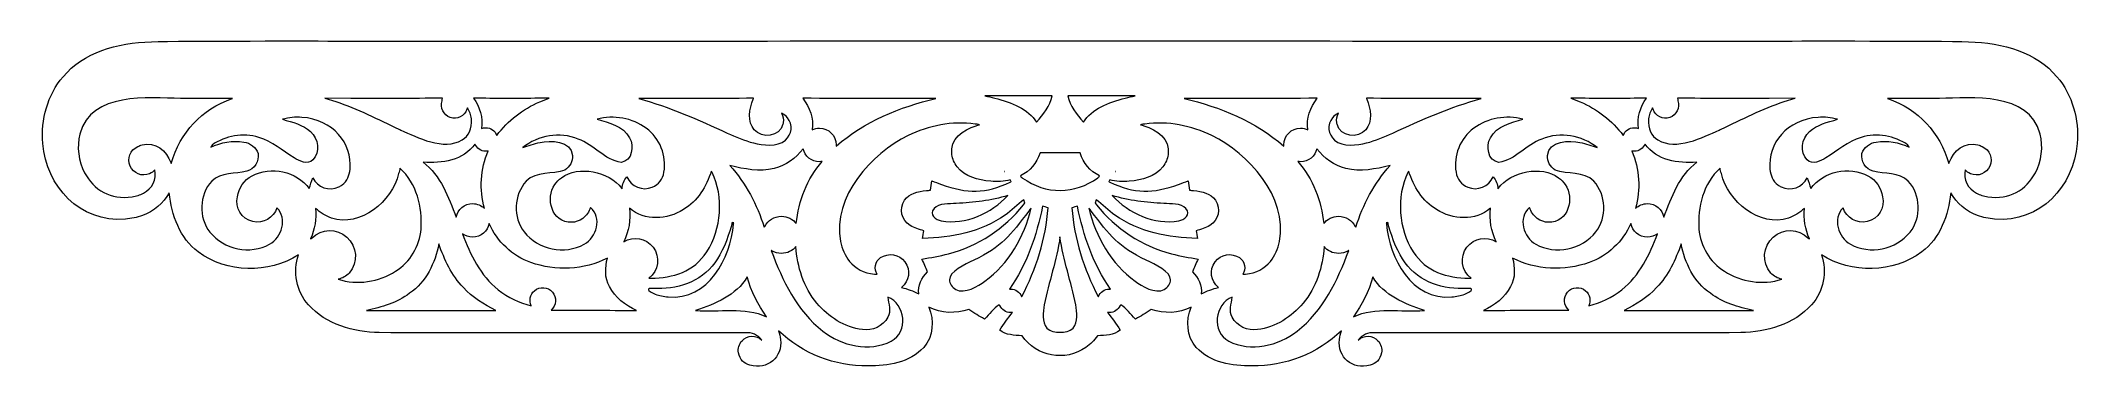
# Model space of a CAD drawing. Header units: millimetres. Extents: x 677 to 1625, y 1072 to 1226.
import ezdxf

# ---------------------------------------------------------------- set-up
doc = ezdxf.new("R2010")
doc.units = ezdxf.units.MM
doc.header["$MEASUREMENT"] = 0
doc.layers.add('#Layer 1', color=7, linetype='Continuous')

msp = doc.modelspace()

# ---------------------------------------------------------------- linework, layer by layer
at = {"layer": '#Layer 1', "color": 250, "lineweight": 18}
for points, knots in [([(1178.5322, 1090.8682), (1176.899, 1093.8464), (1174.6808, 1096.4545), (1172.6729, 1099.1791), (1172.6729, 1099.1791), (1172.9612, 1099.1319), (1173.2572, 1099.1074), (1173.5589, 1099.1074), (1173.5589, 1099.1074), (1175.7845, 1099.1074), (1177.6984, 1100.4421), (1178.5438, 1102.3548), (1178.5438, 1102.3548), (1178.6857, 1102.487), (1178.8267, 1102.6204), (1178.967, 1102.7542), (1178.967, 1102.7542), (1181.5037, 1100.8698), (1183.4605, 1098.3332), (1185.6468, 1096.0744), (1185.6468, 1096.0744), (1188.1593, 1097.3789), (1190.5752, 1098.8767), (1192.9306, 1100.4712), (1192.9306, 1100.4712), (1199.091, 1098.7076), (1205.8433, 1098.454), (1211.6172, 1101.6308), (1211.6172, 1101.6308), (1209.1047, 1095.5308), (1209.4067, 1087.945), (1213.9968, 1082.8959), (1213.9968, 1082.8959), (1220.4712, 1075.7813), (1230.7506, 1074.1627), (1239.9067, 1074.2714), (1239.9067, 1074.2714), (1255.2231, 1073.9936), (1270.4671, 1079.9849), (1281.4713, 1090.6387), (1281.4713, 1090.6387), (1281.0521, 1089.3449), (1280.7149, 1087.9649), (1280.5482, 1086.5711), (1280.5482, 1086.5711), (1279.5621, 1078.3254), (1286.5614, 1072.2705), (1294.7901, 1074.5919), (1294.7901, 1074.5919), (1297.3828, 1075.3233), (1299.5108, 1077.1261), (1300.1087, 1080.4109), (1300.1087, 1080.4109), (1300.4649, 1082.3684), (1299.9122, 1084.4542), (1298.4492, 1086.0155), (1298.4492, 1086.0155), (1295.9949, 1088.6349), (1291.8817, 1088.7687), (1289.2624, 1086.3144), (1289.2624, 1086.3144), (1291.0501, 1088.7302), (1293.9008, 1089.8656), (1296.8843, 1089.7207), (1296.8843, 1089.7207), (1353.6446, 1089.769), (1410.4048, 1089.7086), (1467.1651, 1089.7448), (1467.1651, 1089.7448), (1479.1356, 1089.926), (1491.9516, 1093.5498), (1500.1293, 1102.7663), (1500.1293, 1102.7663), (1505.734, 1108.9508), (1507.413, 1118.0706), (1504.7435, 1125.9342), (1504.7435, 1125.9342), (1518.6225, 1117.1768), (1538.0701, 1117.3821), (1551.321, 1127.2871), (1551.321, 1127.2871), (1559.8247, 1133.7132), (1563.7988, 1144.4275), (1564.7893, 1154.731), (1564.7893, 1154.731), (1567.6883, 1150.0201), (1571.9402, 1146.0461), (1577.255, 1144.2704), (1577.255, 1144.2704), (1579.8332, 1143.3252), (1582.5103, 1142.7553), (1585.2138, 1142.5313), (1585.2138, 1142.5313), (1606.4732, 1140.7701), (1621.9761, 1157.7627), (1623.6355, 1177.7871), (1623.6355, 1177.7871), (1624.552, 1188.8462), (1621.3718, 1200.3095), (1614.2067, 1208.7809), (1614.2067, 1208.7809), (1604.6743, 1220.0512), (1589.3337, 1224.5332), (1573.1026, 1225.0532), (1573.1026, 1225.0532), (1559.0461, 1225.5036), (1494.1281, 1225.3854), (1485.3547, 1225.3858), (1485.3547, 1225.3858), (1373.7739, 1225.3905), (1262.193, 1225.3945), (1150.611, 1225.3945), (1150.611, 1225.3945), (1039.0291, 1225.3945), (927.4482, 1225.3905), (815.8674, 1225.3858), (815.8674, 1225.3858), (807.094, 1225.3854), (742.176, 1225.5036), (728.1195, 1225.0532), (728.1195, 1225.0532), (711.8884, 1224.5332), (696.5478, 1220.0512), (687.0154, 1208.7809), (687.0154, 1208.7809), (679.8503, 1200.3095), (676.6701, 1188.8462), (677.5866, 1177.7871), (677.5866, 1177.7871), (679.246, 1157.7627), (694.7489, 1140.7701), (716.0083, 1142.5313), (716.0083, 1142.5313), (718.7118, 1142.7553), (721.3889, 1143.3252), (723.9671, 1144.2704), (723.9671, 1144.2704), (729.2819, 1146.0461), (733.5338, 1150.0201), (736.4328, 1154.731), (736.4328, 1154.731), (737.4233, 1144.4275), (741.3974, 1133.7132), (749.9011, 1127.2871), (749.9011, 1127.2871), (763.152, 1117.3821), (782.5996, 1117.1768), (796.4786, 1125.9342), (796.4786, 1125.9342), (793.8091, 1118.0706), (795.4881, 1108.9508), (801.0929, 1102.7663), (801.0929, 1102.7663), (809.2705, 1093.5498), (822.0865, 1089.926), (834.057, 1089.7448), (834.057, 1089.7448), (890.8173, 1089.7086), (947.5775, 1089.769), (1004.3377, 1089.7207), (1004.3377, 1089.7207), (1007.3213, 1089.8656), (1010.172, 1088.7302), (1011.9597, 1086.3144), (1011.9597, 1086.3144), (1009.3404, 1088.7687), (1005.2272, 1088.6349), (1002.7728, 1086.0155), (1002.7728, 1086.0155), (1001.3099, 1084.4542), (1000.7572, 1082.3684), (1001.1134, 1080.4109), (1001.1134, 1080.4109), (1001.7113, 1077.1261), (1003.8393, 1075.3233), (1006.432, 1074.5919), (1006.432, 1074.5919), (1014.6607, 1072.2705), (1021.66, 1078.3254), (1020.6738, 1086.5711), (1020.6738, 1086.5711), (1020.5072, 1087.9649), (1020.17, 1089.3449), (1019.7508, 1090.6387), (1019.7508, 1090.6387), (1030.755, 1079.9849), (1045.999, 1073.9936), (1061.3154, 1074.2714), (1061.3154, 1074.2714), (1070.4715, 1074.1627), (1080.7509, 1075.7813), (1087.2253, 1082.8959), (1087.2253, 1082.8959), (1091.8154, 1087.945), (1092.1174, 1095.5308), (1089.6049, 1101.6308), (1089.6049, 1101.6308), (1095.3788, 1098.454), (1102.1311, 1098.7076), (1108.2915, 1100.4712), (1108.2915, 1100.4712), (1110.6469, 1098.8767), (1113.0628, 1097.3789), (1115.5753, 1096.0744), (1115.5753, 1096.0744), (1117.7616, 1098.3332), (1119.7184, 1100.8698), (1122.255, 1102.7542), (1122.255, 1102.7542), (1122.3954, 1102.6204), (1122.5364, 1102.487), (1122.6783, 1102.3548), (1122.6783, 1102.3548), (1123.5237, 1100.4421), (1125.4376, 1099.1074), (1127.6632, 1099.1074), (1127.6632, 1099.1074), (1127.9649, 1099.1074), (1128.2609, 1099.1319), (1128.5492, 1099.1791), (1128.5492, 1099.1791), (1126.5413, 1096.4545), (1124.3231, 1093.8464), (1122.6899, 1090.8682), (1122.6899, 1090.8682), (1125.4609, 1088.5253), (1129.4292, 1088.6298), (1132.9495, 1088.2628), (1132.9495, 1088.2628), (1139.663, 1078.5636), (1152.9685, 1076.1431), (1162.6677, 1082.8566), (1162.6677, 1082.8566), (1164.8819, 1084.3891), (1166.5225, 1086.0276), (1168.0579, 1088.2397), (1168.0579, 1088.2397), (1171.6306, 1088.6351), (1175.7048, 1088.4776), (1178.5322, 1090.8682)], [0, 0, 0, 0, 0.01666667, 0.01666667, 0.01666667, 0.01666667, 0.03333333, 0.03333333, 0.03333333, 0.03333333, 0.05, 0.05, 0.05, 0.05, 0.06666667, 0.06666667, 0.06666667, 0.06666667, 0.08333333, 0.08333333, 0.08333333, 0.08333333, 0.1, 0.1, 0.1, 0.1, 0.11666667, 0.11666667, 0.11666667, 0.11666667, 0.13333333, 0.13333333, 0.13333333, 0.13333333, 0.15, 0.15, 0.15, 0.15, 0.16666667, 0.16666667, 0.16666667, 0.16666667, 0.18333333, 0.18333333, 0.18333333, 0.18333333, 0.2, 0.2, 0.2, 0.2, 0.21666667, 0.21666667, 0.21666667, 0.21666667, 0.23333333, 0.23333333, 0.23333333, 0.23333333, 0.25, 0.25, 0.25, 0.25, 0.26666667, 0.26666667, 0.26666667, 0.26666667, 0.28333333, 0.28333333, 0.28333333, 0.28333333, 0.3, 0.3, 0.3, 0.3, 0.31666667, 0.31666667, 0.31666667, 0.31666667, 0.33333333, 0.33333333, 0.33333333, 0.33333333, 0.35, 0.35, 0.35, 0.35, 0.36666667, 0.36666667, 0.36666667, 0.36666667, 0.38333333, 0.38333333, 0.38333333, 0.38333333, 0.4, 0.4, 0.4, 0.4, 0.41666667, 0.41666667, 0.41666667, 0.41666667, 0.43333333, 0.43333333, 0.43333333, 0.43333333, 0.45, 0.45, 0.45, 0.45, 0.46666667, 0.46666667, 0.46666667, 0.46666667, 0.48333333, 0.48333333, 0.48333333, 0.48333333, 0.5, 0.5, 0.5, 0.5, 0.51666667, 0.51666667, 0.51666667, 0.51666667, 0.53333333, 0.53333333, 0.53333333, 0.53333333, 0.55, 0.55, 0.55, 0.55, 0.56666667, 0.56666667, 0.56666667, 0.56666667, 0.58333333, 0.58333333, 0.58333333, 0.58333333, 0.6, 0.6, 0.6, 0.6, 0.61666667, 0.61666667, 0.61666667, 0.61666667, 0.63333333, 0.63333333, 0.63333333, 0.63333333, 0.65, 0.65, 0.65, 0.65, 0.66666667, 0.66666667, 0.66666667, 0.66666667, 0.68333333, 0.68333333, 0.68333333, 0.68333333, 0.7, 0.7, 0.7, 0.7, 0.71666667, 0.71666667, 0.71666667, 0.71666667, 0.73333333, 0.73333333, 0.73333333, 0.73333333, 0.75, 0.75, 0.75, 0.75, 0.76666667, 0.76666667, 0.76666667, 0.76666667, 0.78333333, 0.78333333, 0.78333333, 0.78333333, 0.8, 0.8, 0.8, 0.8, 0.81666667, 0.81666667, 0.81666667, 0.81666667, 0.83333333, 0.83333333, 0.83333333, 0.83333333, 0.85, 0.85, 0.85, 0.85, 0.86666667, 0.86666667, 0.86666667, 0.86666667, 0.88333333, 0.88333333, 0.88333333, 0.88333333, 0.9, 0.9, 0.9, 0.9, 0.91666667, 0.91666667, 0.91666667, 0.91666667, 0.93333333, 0.93333333, 0.93333333, 0.93333333, 0.95, 0.95, 0.95, 0.95, 0.96666667, 0.96666667, 0.96666667, 0.96666667, 0.98333333, 0.98333333, 0.98333333, 0.98333333, 1, 1, 1, 1]), ([(765.7491, 1198.6269), (765.7491, 1198.6269), (765.7491, 1198.6269), (765.7491, 1198.6269), (765.7491, 1198.6269), (765.7197, 1198.611), (765.6902, 1198.5952), (765.6608, 1198.5793), (765.6608, 1198.5793), (751.433, 1193.5501), (741.5042, 1182.9883), (737.3629, 1168.4772), (737.3629, 1168.4772), (737.3151, 1168.6056), (737.2656, 1168.7339), (737.2145, 1168.8621), (737.2145, 1168.8621), (735.0828, 1174.2084), (730.0217, 1178.8253), (723.7677, 1177.0941), (723.7677, 1177.0941), (723.0802, 1176.9038), (722.4056, 1176.6378), (721.7682, 1176.3041), (721.7682, 1176.3041), (718.2798, 1174.7847), (716.6836, 1170.725), (718.2029, 1167.2367), (718.2029, 1167.2367), (719.7223, 1163.7484), (723.782, 1162.1521), (727.2703, 1163.6715), (727.2703, 1163.6715), (728.2495, 1164.098), (728.9994, 1164.6462), (729.7029, 1165.4499), (729.7029, 1165.4499), (730.5909, 1161.0068), (728.5094, 1156.7053), (724.4742, 1154.6446), (724.4742, 1154.6446), (722.8754, 1153.7868), (721.0407, 1153.2305), (719.1614, 1152.9252), (719.1614, 1152.9252), (709.2229, 1151.3102), (701.1744, 1156.2982), (697.0753, 1164.0351), (697.0753, 1164.0351), (694.1934, 1169.4745), (693.3235, 1176.1663), (694.8499, 1182.1149), (694.8499, 1182.1149), (699.9798, 1202.1069), (726.91, 1198.717), (741.5903, 1198.7235), (741.5903, 1198.7235), (749.6455, 1198.7271), (757.6991, 1198.6936), (765.7491, 1198.6269)], [0, 0, 0, 0, 0.06666667, 0.06666667, 0.06666667, 0.06666667, 0.13333333, 0.13333333, 0.13333333, 0.13333333, 0.2, 0.2, 0.2, 0.2, 0.26666667, 0.26666667, 0.26666667, 0.26666667, 0.33333333, 0.33333333, 0.33333333, 0.33333333, 0.4, 0.4, 0.4, 0.4, 0.46666667, 0.46666667, 0.46666667, 0.46666667, 0.53333333, 0.53333333, 0.53333333, 0.53333333, 0.6, 0.6, 0.6, 0.6, 0.66666667, 0.66666667, 0.66666667, 0.66666667, 0.73333333, 0.73333333, 0.73333333, 0.73333333, 0.8, 0.8, 0.8, 0.8, 0.86666667, 0.86666667, 0.86666667, 0.86666667, 0.93333333, 0.93333333, 0.93333333, 0.93333333, 1, 1, 1, 1]), ([(808.7929, 1198.7832), (808.7929, 1198.7832), (808.7929, 1198.7832), (808.7929, 1198.7832), (808.7929, 1198.7832), (808.7929, 1198.7832), (820.8282, 1198.7261), (820.8282, 1198.7261), (820.8282, 1198.7261), (835.026, 1198.6588), (849.2238, 1198.7015), (863.4216, 1198.7598), (863.4216, 1198.7598), (863.3552, 1198.3756), (863.3024, 1197.9794), (863.2666, 1197.5774), (863.2666, 1197.5774), (862.1812, 1194.3803), (863.893, 1190.9085), (867.0901, 1189.823), (867.0901, 1189.823), (870.2872, 1188.7376), (873.759, 1190.4495), (874.8444, 1193.6465), (874.8444, 1193.6465), (874.9228, 1193.8775), (874.978, 1194.0763), (875.0297, 1194.3146), (875.0297, 1194.3146), (876.1172, 1192.7285), (876.7419, 1191.0527), (876.9086, 1189.2673), (876.9086, 1189.2673), (877.3598, 1184.4334), (875.5081, 1181.2526), (872.5934, 1179.4176), (872.5934, 1179.4176), (864.2707, 1174.1781), (851.5852, 1180.5772), (844.0975, 1183.9952), (844.0975, 1183.9952), (843.8024, 1184.1299), (843.5075, 1184.2642), (843.2131, 1184.3976), (843.2131, 1184.3976), (833.5102, 1188.8347), (824.0436, 1194.0295), (813.8361, 1197.2112), (813.8361, 1197.2112), (813.8361, 1197.2112), (808.7929, 1198.7832), (808.7929, 1198.7832)], [0, 0, 0, 0, 0.07692308, 0.07692308, 0.07692308, 0.07692308, 0.15384615, 0.15384615, 0.15384615, 0.15384615, 0.23076923, 0.23076923, 0.23076923, 0.23076923, 0.30769231, 0.30769231, 0.30769231, 0.30769231, 0.38461538, 0.38461538, 0.38461538, 0.38461538, 0.46153846, 0.46153846, 0.46153846, 0.46153846, 0.53846154, 0.53846154, 0.53846154, 0.53846154, 0.61538462, 0.61538462, 0.61538462, 0.61538462, 0.69230769, 0.69230769, 0.69230769, 0.69230769, 0.76923077, 0.76923077, 0.76923077, 0.76923077, 0.84615385, 0.84615385, 0.84615385, 0.84615385, 0.92307692, 0.92307692, 0.92307692, 0.92307692, 1, 1, 1, 1]), ([(913.0429, 1198.8753), (913.0429, 1198.8753), (913.0429, 1198.8753), (913.0429, 1198.8753), (913.0429, 1198.8753), (913.0429, 1198.8753), (908.6903, 1197.0838), (908.6903, 1197.0838), (908.6903, 1197.0838), (900.7643, 1193.8214), (893.9779, 1188.2421), (888.6918, 1181.5178), (888.6918, 1181.5178), (887.9136, 1183.5772), (885.9238, 1185.0416), (883.592, 1185.0416), (883.592, 1185.0416), (882.8696, 1185.0416), (882.18, 1184.9011), (881.5491, 1184.6458), (881.5491, 1184.6458), (882.3499, 1189.6768), (880.9229, 1194.7112), (877.8804, 1198.7598), (877.8804, 1198.7598), (888.0317, 1198.7376), (898.183, 1198.5928), (908.3249, 1198.7856), (908.3249, 1198.7856), (908.3249, 1198.7856), (913.0429, 1198.8753), (913.0429, 1198.8753)], [0, 0, 0, 0, 0.125, 0.125, 0.125, 0.125, 0.25, 0.25, 0.25, 0.25, 0.375, 0.375, 0.375, 0.375, 0.5, 0.5, 0.5, 0.5, 0.625, 0.625, 0.625, 0.625, 0.75, 0.75, 0.75, 0.75, 0.875, 0.875, 0.875, 0.875, 1, 1, 1, 1]), ([(1008.1306, 1198.7719), (1008.1306, 1198.7719), (1008.1306, 1198.7719), (1008.1306, 1198.7719), (1008.1306, 1198.7719), (1008.0775, 1198.6486), (1008.0249, 1198.5249), (1007.973, 1198.4005), (1007.973, 1198.4005), (1006.0036, 1194.0451), (1005.2985, 1187.6661), (1008.3946, 1184.1155), (1008.3946, 1184.1155), (1012.0926, 1179.8746), (1020.2893, 1180.8216), (1021.7908, 1186.6753), (1021.7908, 1186.6753), (1021.8565, 1186.9315), (1021.908, 1187.1943), (1021.9442, 1187.4628), (1021.9442, 1187.4628), (1022.1553, 1189.0289), (1021.8763, 1190.4254), (1021.0795, 1191.7901), (1021.0795, 1191.7901), (1021.0854, 1191.7854), (1021.0912, 1191.7808), (1021.097, 1191.7761), (1021.097, 1191.7761), (1022.2113, 1191.2899), (1023.0598, 1190.6536), (1023.8388, 1189.7203), (1023.8388, 1189.7203), (1026.4771, 1186.5593), (1026.0534, 1181.8578), (1022.8924, 1179.2194), (1022.8924, 1179.2194), (1019.1309, 1176.0279), (1012.2402, 1176.9154), (1008.0388, 1177.9771), (1008.0388, 1177.9771), (1003.8544, 1179.0344), (999.7995, 1180.8194), (995.8944, 1182.5374), (995.8944, 1182.5374), (982.5348, 1188.7461), (969.006, 1194.7012), (954.7767, 1198.6269), (954.7767, 1198.6269), (972.5573, 1198.8685), (990.35, 1198.5665), (1008.1306, 1198.7719)], [0, 0, 0, 0, 0.07692308, 0.07692308, 0.07692308, 0.07692308, 0.15384615, 0.15384615, 0.15384615, 0.15384615, 0.23076923, 0.23076923, 0.23076923, 0.23076923, 0.30769231, 0.30769231, 0.30769231, 0.30769231, 0.38461538, 0.38461538, 0.38461538, 0.38461538, 0.46153846, 0.46153846, 0.46153846, 0.46153846, 0.53846154, 0.53846154, 0.53846154, 0.53846154, 0.61538462, 0.61538462, 0.61538462, 0.61538462, 0.69230769, 0.69230769, 0.69230769, 0.69230769, 0.76923077, 0.76923077, 0.76923077, 0.76923077, 0.84615385, 0.84615385, 0.84615385, 0.84615385, 0.92307692, 0.92307692, 0.92307692, 0.92307692, 1, 1, 1, 1]), ([(1046.5445, 1176.6689), (1046.5445, 1176.6689), (1046.5445, 1176.6689), (1046.5445, 1176.6689), (1046.5445, 1176.6689), (1046.5512, 1176.8013), (1046.5545, 1176.9346), (1046.5545, 1177.0687), (1046.5545, 1177.0687), (1046.5545, 1181.3774), (1043.0617, 1184.8703), (1038.7529, 1184.8703), (1038.7529, 1184.8703), (1037.552, 1184.8703), (1036.4145, 1184.599), (1035.3983, 1184.1142), (1035.3983, 1184.1142), (1036.1918, 1189.4572), (1034.1727, 1194.5453), (1031.0207, 1198.7719), (1031.0207, 1198.7719), (1051.652, 1198.5786), (1072.2954, 1198.8443), (1092.9147, 1198.6511), (1092.9147, 1198.6511), (1076.1245, 1194.7132), (1059.6485, 1187.9731), (1046.5546, 1176.4857), (1046.5546, 1176.4857), (1046.5519, 1176.547), (1046.5485, 1176.6081), (1046.5445, 1176.6689)], [0, 0, 0, 0, 0.125, 0.125, 0.125, 0.125, 0.25, 0.25, 0.25, 0.25, 0.375, 0.375, 0.375, 0.375, 0.5, 0.5, 0.5, 0.5, 0.625, 0.625, 0.625, 0.625, 0.75, 0.75, 0.75, 0.75, 0.875, 0.875, 0.875, 0.875, 1, 1, 1, 1]), ([(1139.7337, 1187.6589), (1139.7337, 1187.6589), (1139.7337, 1187.6589), (1139.7337, 1187.6589), (1139.7337, 1187.6589), (1135.9848, 1193.6952), (1127.9712, 1196.9357), (1120.2803, 1198.8568), (1120.2803, 1198.8568), (1118.7573, 1199.2373), (1117.2328, 1199.5755), (1115.7323, 1199.8952), (1115.7323, 1199.8952), (1126.1204, 1200.0039), (1136.5085, 1199.9073), (1146.8966, 1199.9073), (1146.8966, 1199.9073), (1145.9721, 1195.095), (1142.8959, 1191.2481), (1139.7337, 1187.6589)], [0, 0, 0, 0, 0.2, 0.2, 0.2, 0.2, 0.4, 0.4, 0.4, 0.4, 0.6, 0.6, 0.6, 0.6, 0.8, 0.8, 0.8, 0.8, 1, 1, 1, 1]), ([(1161.4884, 1187.6589), (1161.4884, 1187.6589), (1161.4884, 1187.6589), (1161.4884, 1187.6589), (1161.4884, 1187.6589), (1158.3262, 1191.2481), (1155.25, 1195.095), (1154.3254, 1199.9073), (1154.3254, 1199.9073), (1164.7136, 1199.9073), (1175.1017, 1200.0039), (1185.4898, 1199.8952), (1185.4898, 1199.8952), (1183.9894, 1199.5755), (1182.4649, 1199.2373), (1180.9418, 1198.8568), (1180.9418, 1198.8568), (1173.2509, 1196.9357), (1165.2373, 1193.6952), (1161.4884, 1187.6589)], [0, 0, 0, 0, 0.2, 0.2, 0.2, 0.2, 0.4, 0.4, 0.4, 0.4, 0.6, 0.6, 0.6, 0.6, 0.8, 0.8, 0.8, 0.8, 1, 1, 1, 1]), ([(1254.6776, 1176.6689), (1254.6776, 1176.6689), (1254.6776, 1176.6689), (1254.6776, 1176.6689), (1254.6776, 1176.6689), (1254.6736, 1176.6081), (1254.6703, 1176.547), (1254.6675, 1176.4857), (1254.6675, 1176.4857), (1241.5736, 1187.9731), (1225.0976, 1194.7132), (1208.3075, 1198.6511), (1208.3075, 1198.6511), (1228.9267, 1198.8443), (1249.5701, 1198.5786), (1270.2014, 1198.7719), (1270.2014, 1198.7719), (1267.0494, 1194.5453), (1265.0303, 1189.4572), (1265.8238, 1184.1142), (1265.8238, 1184.1142), (1264.8076, 1184.599), (1263.6701, 1184.8703), (1262.4692, 1184.8703), (1262.4692, 1184.8703), (1258.1605, 1184.8703), (1254.6676, 1181.3774), (1254.6676, 1177.0687), (1254.6676, 1177.0687), (1254.6676, 1176.9346), (1254.671, 1176.8013), (1254.6776, 1176.6689)], [0, 0, 0, 0, 0.125, 0.125, 0.125, 0.125, 0.25, 0.25, 0.25, 0.25, 0.375, 0.375, 0.375, 0.375, 0.5, 0.5, 0.5, 0.5, 0.625, 0.625, 0.625, 0.625, 0.75, 0.75, 0.75, 0.75, 0.875, 0.875, 0.875, 0.875, 1, 1, 1, 1]), ([(1293.0915, 1198.7719), (1293.0915, 1198.7719), (1293.0915, 1198.7719), (1293.0915, 1198.7719), (1293.0915, 1198.7719), (1310.8721, 1198.5665), (1328.6648, 1198.8685), (1346.4454, 1198.6269), (1346.4454, 1198.6269), (1332.2161, 1194.7012), (1318.6874, 1188.7461), (1305.3277, 1182.5374), (1305.3277, 1182.5374), (1301.4226, 1180.8194), (1297.3677, 1179.0344), (1293.1833, 1177.9771), (1293.1833, 1177.9771), (1288.9818, 1176.9154), (1282.0912, 1176.0279), (1278.3297, 1179.2194), (1278.3297, 1179.2194), (1275.1687, 1181.8578), (1274.745, 1186.5593), (1277.3833, 1189.7203), (1277.3833, 1189.7203), (1278.1623, 1190.6536), (1279.0108, 1191.2899), (1280.1251, 1191.7761), (1280.1251, 1191.7761), (1280.1309, 1191.7808), (1280.1368, 1191.7854), (1280.1426, 1191.7901), (1280.1426, 1191.7901), (1279.3458, 1190.4254), (1279.0668, 1189.0289), (1279.2779, 1187.4628), (1279.2779, 1187.4628), (1279.3141, 1187.1943), (1279.3655, 1186.9315), (1279.4313, 1186.6753), (1279.4313, 1186.6753), (1280.9328, 1180.8216), (1289.1295, 1179.8746), (1292.8275, 1184.1155), (1292.8275, 1184.1155), (1295.9236, 1187.6661), (1295.2185, 1194.0451), (1293.2491, 1198.4005), (1293.2491, 1198.4005), (1293.1972, 1198.5249), (1293.1446, 1198.6486), (1293.0915, 1198.7719)], [0, 0, 0, 0, 0.07692308, 0.07692308, 0.07692308, 0.07692308, 0.15384615, 0.15384615, 0.15384615, 0.15384615, 0.23076923, 0.23076923, 0.23076923, 0.23076923, 0.30769231, 0.30769231, 0.30769231, 0.30769231, 0.38461538, 0.38461538, 0.38461538, 0.38461538, 0.46153846, 0.46153846, 0.46153846, 0.46153846, 0.53846154, 0.53846154, 0.53846154, 0.53846154, 0.61538462, 0.61538462, 0.61538462, 0.61538462, 0.69230769, 0.69230769, 0.69230769, 0.69230769, 0.76923077, 0.76923077, 0.76923077, 0.76923077, 0.84615385, 0.84615385, 0.84615385, 0.84615385, 0.92307692, 0.92307692, 0.92307692, 0.92307692, 1, 1, 1, 1]), ([(1388.1792, 1198.8753), (1388.1792, 1198.8753), (1388.1792, 1198.8753), (1388.1792, 1198.8753), (1388.1792, 1198.8753), (1388.1792, 1198.8753), (1392.8972, 1198.7856), (1392.8972, 1198.7856), (1392.8972, 1198.7856), (1403.0391, 1198.5928), (1413.1904, 1198.7376), (1423.3417, 1198.7598), (1423.3417, 1198.7598), (1420.2992, 1194.7112), (1418.8722, 1189.6768), (1419.673, 1184.6458), (1419.673, 1184.6458), (1419.0421, 1184.9011), (1418.3525, 1185.0416), (1417.6301, 1185.0416), (1417.6301, 1185.0416), (1415.2983, 1185.0416), (1413.3085, 1183.5772), (1412.5303, 1181.5178), (1412.5303, 1181.5178), (1407.2442, 1188.2421), (1400.4578, 1193.8214), (1392.5318, 1197.0838), (1392.5318, 1197.0838), (1392.5318, 1197.0838), (1388.1792, 1198.8753), (1388.1792, 1198.8753)], [0, 0, 0, 0, 0.125, 0.125, 0.125, 0.125, 0.25, 0.25, 0.25, 0.25, 0.375, 0.375, 0.375, 0.375, 0.5, 0.5, 0.5, 0.5, 0.625, 0.625, 0.625, 0.625, 0.75, 0.75, 0.75, 0.75, 0.875, 0.875, 0.875, 0.875, 1, 1, 1, 1]), ([(1492.4292, 1198.7832), (1492.4292, 1198.7832), (1492.4292, 1198.7832), (1492.4292, 1198.7832), (1492.4292, 1198.7832), (1492.4292, 1198.7832), (1487.386, 1197.2112), (1487.386, 1197.2112), (1487.386, 1197.2112), (1477.1786, 1194.0295), (1467.7119, 1188.8347), (1458.009, 1184.3976), (1458.009, 1184.3976), (1457.7146, 1184.2642), (1457.4198, 1184.1299), (1457.1246, 1183.9952), (1457.1246, 1183.9952), (1449.6369, 1180.5772), (1436.9514, 1174.1781), (1428.6287, 1179.4176), (1428.6287, 1179.4176), (1425.714, 1181.2526), (1423.8622, 1184.4334), (1424.3135, 1189.2673), (1424.3135, 1189.2673), (1424.4802, 1191.0527), (1425.105, 1192.7285), (1426.1924, 1194.3146), (1426.1924, 1194.3146), (1426.2441, 1194.0763), (1426.2993, 1193.8775), (1426.3777, 1193.6465), (1426.3777, 1193.6465), (1427.4631, 1190.4495), (1430.9349, 1188.7376), (1434.132, 1189.823), (1434.132, 1189.823), (1437.3291, 1190.9085), (1439.0409, 1194.3803), (1437.9555, 1197.5774), (1437.9555, 1197.5774), (1437.9198, 1197.9794), (1437.8669, 1198.3756), (1437.8005, 1198.7598), (1437.8005, 1198.7598), (1451.9983, 1198.7015), (1466.1961, 1198.6588), (1480.3939, 1198.7261), (1480.3939, 1198.7261), (1480.3939, 1198.7261), (1492.4292, 1198.7832), (1492.4292, 1198.7832)], [0, 0, 0, 0, 0.07692308, 0.07692308, 0.07692308, 0.07692308, 0.15384615, 0.15384615, 0.15384615, 0.15384615, 0.23076923, 0.23076923, 0.23076923, 0.23076923, 0.30769231, 0.30769231, 0.30769231, 0.30769231, 0.38461538, 0.38461538, 0.38461538, 0.38461538, 0.46153846, 0.46153846, 0.46153846, 0.46153846, 0.53846154, 0.53846154, 0.53846154, 0.53846154, 0.61538462, 0.61538462, 0.61538462, 0.61538462, 0.69230769, 0.69230769, 0.69230769, 0.69230769, 0.76923077, 0.76923077, 0.76923077, 0.76923077, 0.84615385, 0.84615385, 0.84615385, 0.84615385, 0.92307692, 0.92307692, 0.92307692, 0.92307692, 1, 1, 1, 1]), ([(1535.473, 1198.6269), (1535.473, 1198.6269), (1535.473, 1198.6269), (1535.473, 1198.6269), (1535.473, 1198.6269), (1543.523, 1198.6936), (1551.5766, 1198.7271), (1559.6319, 1198.7235), (1559.6319, 1198.7235), (1574.3121, 1198.717), (1601.2423, 1202.1069), (1606.3722, 1182.1149), (1606.3722, 1182.1149), (1607.8986, 1176.1663), (1607.0287, 1169.4745), (1604.1468, 1164.0351), (1604.1468, 1164.0351), (1600.0477, 1156.2982), (1591.9993, 1151.3102), (1582.0607, 1152.9252), (1582.0607, 1152.9252), (1580.1814, 1153.2305), (1578.3467, 1153.7868), (1576.7479, 1154.6446), (1576.7479, 1154.6446), (1572.7128, 1156.7053), (1570.6312, 1161.0068), (1571.5191, 1165.4499), (1571.5191, 1165.4499), (1572.2227, 1164.6462), (1572.9726, 1164.098), (1573.9518, 1163.6715), (1573.9518, 1163.6715), (1577.4402, 1162.1521), (1581.4998, 1163.7484), (1583.0192, 1167.2367), (1583.0192, 1167.2367), (1584.5385, 1170.725), (1582.9423, 1174.7847), (1579.4539, 1176.3041), (1579.4539, 1176.3041), (1578.8165, 1176.6378), (1578.1419, 1176.9038), (1577.4544, 1177.0941), (1577.4544, 1177.0941), (1571.2004, 1178.8253), (1566.1393, 1174.2084), (1564.0076, 1168.8621), (1564.0076, 1168.8621), (1563.9565, 1168.7339), (1563.907, 1168.6056), (1563.8592, 1168.4772), (1563.8592, 1168.4772), (1559.7179, 1182.9883), (1549.7891, 1193.5501), (1535.5613, 1198.5793), (1535.5613, 1198.5793), (1535.5319, 1198.5952), (1535.5025, 1198.611), (1535.473, 1198.6269)], [0, 0, 0, 0, 0.06666667, 0.06666667, 0.06666667, 0.06666667, 0.13333333, 0.13333333, 0.13333333, 0.13333333, 0.2, 0.2, 0.2, 0.2, 0.26666667, 0.26666667, 0.26666667, 0.26666667, 0.33333333, 0.33333333, 0.33333333, 0.33333333, 0.4, 0.4, 0.4, 0.4, 0.46666667, 0.46666667, 0.46666667, 0.46666667, 0.53333333, 0.53333333, 0.53333333, 0.53333333, 0.6, 0.6, 0.6, 0.6, 0.66666667, 0.66666667, 0.66666667, 0.66666667, 0.73333333, 0.73333333, 0.73333333, 0.73333333, 0.8, 0.8, 0.8, 0.8, 0.86666667, 0.86666667, 0.86666667, 0.86666667, 0.93333333, 0.93333333, 0.93333333, 0.93333333, 1, 1, 1, 1]), ([(820.4704, 1165.8226), (820.4704, 1165.8226), (820.4704, 1165.8226), (820.4704, 1165.8226), (820.4704, 1165.8226), (820.1906, 1162.8747), (819.1298, 1160.1682), (816.8685, 1158.482), (816.8685, 1158.482), (816.3825, 1158.1196), (815.852, 1157.7988), (815.2805, 1157.5253), (815.2805, 1157.5253), (810.7709, 1155.3666), (805.3649, 1157.2724), (803.2062, 1161.7821), (803.2062, 1161.7821), (802.562, 1160.139), (802.0388, 1158.4551), (801.5156, 1156.7603), (801.5156, 1156.7603), (795.5485, 1164.793), (783.7109, 1167.3417), (774.9051, 1162.6671), (774.9051, 1162.6671), (771.2196, 1160.7417), (768.7157, 1156.9791), (768.1047, 1152.9301), (768.1047, 1152.9301), (766.8984, 1147.7901), (770.0875, 1142.6452), (775.2275, 1141.439), (775.2275, 1141.439), (780.1046, 1140.2944), (784.9809, 1143.0523), (786.5132, 1147.8217), (786.5132, 1147.8217), (791.4174, 1142.7364), (788.8807, 1134.0756), (783.0707, 1130.8867), (783.0707, 1130.8867), (774.132, 1125.8496), (761.7025, 1128.4467), (755.3489, 1136.4914), (755.3489, 1136.4914), (749.8528, 1143.2195), (750.3481, 1153.8734), (756.1823, 1160.2271), (756.1823, 1160.2271), (760.5671, 1164.4306), (767.0294, 1163.5006), (772.4651, 1164.8534), (772.4651, 1164.8534), (776.0647, 1165.5661), (778.2511, 1169.5885), (777.7075, 1173.0431), (777.7075, 1173.0431), (776.8136, 1175.9301), (774.0596, 1178.0198), (771.1001, 1178.4184), (771.1001, 1178.4184), (765.894, 1179.1915), (760.4825, 1178.2493), (755.7112, 1176.0509), (755.7112, 1176.0509), (755.8683, 1176.2924), (756.1823, 1176.7635), (756.3394, 1177.0051), (756.3394, 1177.0051), (762.5239, 1181.4865), (770.774, 1182.7548), (778.0699, 1180.5806), (778.0699, 1180.5806), (784.2544, 1178.7808), (789.0619, 1174.3356), (794.4251, 1171.0138), (794.4251, 1171.0138), (797.0584, 1169.5522), (800.5734, 1167.7162), (803.2429, 1170.0837), (803.2429, 1170.0837), (806.6372, 1173.7437), (805.7192, 1180.0008), (802.1679, 1183.238), (802.1679, 1183.238), (798.6045, 1186.6081), (793.6641, 1187.5503), (789.1344, 1188.9756), (789.1344, 1188.9756), (792.0341, 1189.7792), (795.0541, 1190.0764), (798.0373, 1189.8805), (798.0373, 1189.8805), (812.5773, 1188.9258), (821.6045, 1177.7707), (820.4704, 1165.8226)], [0, 0, 0, 0, 0.04166667, 0.04166667, 0.04166667, 0.04166667, 0.08333333, 0.08333333, 0.08333333, 0.08333333, 0.125, 0.125, 0.125, 0.125, 0.16666667, 0.16666667, 0.16666667, 0.16666667, 0.20833333, 0.20833333, 0.20833333, 0.20833333, 0.25, 0.25, 0.25, 0.25, 0.29166667, 0.29166667, 0.29166667, 0.29166667, 0.33333333, 0.33333333, 0.33333333, 0.33333333, 0.375, 0.375, 0.375, 0.375, 0.41666667, 0.41666667, 0.41666667, 0.41666667, 0.45833333, 0.45833333, 0.45833333, 0.45833333, 0.5, 0.5, 0.5, 0.5, 0.54166667, 0.54166667, 0.54166667, 0.54166667, 0.58333333, 0.58333333, 0.58333333, 0.58333333, 0.625, 0.625, 0.625, 0.625, 0.66666667, 0.66666667, 0.66666667, 0.66666667, 0.70833333, 0.70833333, 0.70833333, 0.70833333, 0.75, 0.75, 0.75, 0.75, 0.79166667, 0.79166667, 0.79166667, 0.79166667, 0.83333333, 0.83333333, 0.83333333, 0.83333333, 0.875, 0.875, 0.875, 0.875, 0.91666667, 0.91666667, 0.91666667, 0.91666667, 0.95833333, 0.95833333, 0.95833333, 0.95833333, 1, 1, 1, 1]), ([(966.4213, 1164.3471), (965.9402, 1161.1584), (964.007, 1158.6692), (961.0365, 1157.4136), (961.0365, 1157.4136), (956.4672, 1155.4823), (951.1973, 1157.6209), (949.266, 1162.1902), (949.266, 1162.1902), (947.7925, 1160.6491), (947.0423, 1158.8075), (947.0098, 1156.6517), (947.0098, 1156.6517), (946.9579, 1156.712), (946.9056, 1156.7721), (946.853, 1156.8319), (946.853, 1156.8319), (940.6421, 1164.8928), (926.8339, 1167.6804), (918.7761, 1161.7652), (918.7761, 1161.7652), (917.5613, 1160.8735), (916.5217, 1159.818), (915.6896, 1158.654), (915.6896, 1158.654), (911.2265, 1152.4104), (914.0506, 1140.8241), (923.6358, 1141.0584), (923.6358, 1141.0584), (925.3046, 1141.0992), (927.0268, 1141.6621), (928.6759, 1142.901), (928.6759, 1142.901), (930.3351, 1144.1477), (931.6361, 1145.9489), (932.3094, 1147.9425), (932.3094, 1147.9425), (937.8054, 1143.1833), (935.1601, 1134.1118), (929.3016, 1130.8987), (929.3016, 1130.8987), (920.363, 1125.8134), (907.8127, 1128.4587), (901.5074, 1136.576), (901.5074, 1136.576), (896.0476, 1143.2799), (896.6153, 1153.8613), (902.3771, 1160.1788), (902.3771, 1160.1788), (907.1725, 1164.95), (914.5409, 1163.1261), (920.3751, 1165.397), (920.3751, 1165.397), (922.7053, 1166.7449), (924.0651, 1169.544), (923.9142, 1172.1574), (923.9142, 1172.1574), (923.5034, 1179.2678), (913.4216, 1179.1413), (908.8705, 1178.2281), (908.8705, 1178.2281), (906.0702, 1177.6662), (903.3056, 1176.7319), (900.7585, 1175.8334), (900.7585, 1175.8334), (907.9697, 1181.4744), (918.0197, 1183.4313), (926.5476, 1179.7471), (926.5476, 1179.7471), (933.8072, 1177.2104), (938.8322, 1170.12), (946.5749, 1168.8879), (946.5749, 1168.8879), (951.8052, 1169.6126), (952.5904, 1176.5219), (950.4886, 1180.3994), (950.4886, 1180.3994), (947.4809, 1185.9437), (940.8856, 1187.3691), (935.3171, 1188.9756), (935.3171, 1188.9756), (943.084, 1191.0895), (951.769, 1189.6521), (958.2193, 1184.7841), (958.2193, 1184.7841), (964.5002, 1180.2184), (967.8461, 1171.9809), (966.4213, 1164.3471)], [0, 0, 0, 0, 0.04545455, 0.04545455, 0.04545455, 0.04545455, 0.09090909, 0.09090909, 0.09090909, 0.09090909, 0.13636364, 0.13636364, 0.13636364, 0.13636364, 0.18181818, 0.18181818, 0.18181818, 0.18181818, 0.22727273, 0.22727273, 0.22727273, 0.22727273, 0.27272727, 0.27272727, 0.27272727, 0.27272727, 0.31818182, 0.31818182, 0.31818182, 0.31818182, 0.36363636, 0.36363636, 0.36363636, 0.36363636, 0.40909091, 0.40909091, 0.40909091, 0.40909091, 0.45454545, 0.45454545, 0.45454545, 0.45454545, 0.5, 0.5, 0.5, 0.5, 0.54545455, 0.54545455, 0.54545455, 0.54545455, 0.59090909, 0.59090909, 0.59090909, 0.59090909, 0.63636364, 0.63636364, 0.63636364, 0.63636364, 0.68181818, 0.68181818, 0.68181818, 0.68181818, 0.72727273, 0.72727273, 0.72727273, 0.72727273, 0.77272727, 0.77272727, 0.77272727, 0.77272727, 0.81818182, 0.81818182, 0.81818182, 0.81818182, 0.86363636, 0.86363636, 0.86363636, 0.86363636, 0.90909091, 0.90909091, 0.90909091, 0.90909091, 0.95454545, 0.95454545, 0.95454545, 0.95454545, 1, 1, 1, 1]), ([(1127.3788, 1160.8252), (1127.3788, 1160.8252), (1127.3788, 1160.8252), (1127.3788, 1160.8252), (1127.3788, 1160.8252), (1127.798, 1160.1405), (1127.8886, 1159.9925), (1127.8886, 1159.9925), (1127.8886, 1159.9925), (1127.8886, 1159.9925), (1127.8388, 1159.9687), (1127.5022, 1159.8073), (1127.5022, 1159.8073), (1115.8197, 1154.2075), (1107.6062, 1154.4082), (1095.4377, 1158.6803), (1095.4377, 1158.6803), (1093.9198, 1159.2132), (1092.4276, 1159.7916), (1090.9699, 1160.3962), (1090.9699, 1160.3962), (1090.8008, 1158.9225), (1090.6075, 1157.461), (1090.4263, 1155.9873), (1090.4263, 1155.9873), (1089.7872, 1155.9264), (1089.1347, 1155.8718), (1088.4777, 1155.8091), (1088.4777, 1155.8091), (1084.5683, 1155.4359), (1080.4356, 1154.4334), (1078.3327, 1151.3754), (1078.3327, 1151.3754), (1075.5538, 1147.3343), (1076.9066, 1142.0071), (1080.9467, 1139.5616), (1080.9467, 1139.5616), (1082.8774, 1138.3929), (1085.1907, 1137.7472), (1087.3099, 1137.1195), (1087.3099, 1137.1195), (1087.1649, 1136.2257), (1086.8871, 1134.4379), (1086.7422, 1133.5441), (1086.7422, 1133.5441), (1100.1259, 1133.834), (1113.9567, 1136.5881), (1125.0816, 1144.4033), (1125.0816, 1144.4033), (1128.2705, 1146.4689), (1130.6622, 1149.5249), (1133.8511, 1151.5663), (1133.8511, 1151.5663), (1133.8511, 1151.5663), (1134.2739, 1149.996), (1134.2739, 1149.996), (1134.2739, 1149.996), (1134.0693, 1149.7296), (1133.8621, 1149.4653), (1133.6525, 1149.2031), (1133.6525, 1149.2031), (1124.7409, 1138.0573), (1112.517, 1130.0398), (1098.7634, 1126.4409), (1098.7634, 1126.4409), (1094.6911, 1125.3753), (1090.5319, 1124.6071), (1086.4039, 1124.0015), (1086.4039, 1124.0015), (1087.3099, 1122.0205), (1088.2037, 1120.0395), (1089.0614, 1118.0465), (1089.0614, 1118.0465), (1086.3315, 1115.2803), (1084.3988, 1111.7411), (1084.894, 1107.7308), (1084.894, 1107.7308), (1082.3816, 1109.132), (1079.6758, 1110.0983), (1076.8855, 1110.7868), (1076.8855, 1110.7868), (1080.609, 1113.6293), (1081.3232, 1118.9523), (1078.4807, 1122.6757), (1078.4807, 1122.6757), (1075.774, 1126.2213), (1070.8503, 1127.0711), (1067.1117, 1124.6378), (1067.1117, 1124.6378), (1065.9383, 1123.8106), (1065.0742, 1122.5424), (1064.7908, 1121.0195), (1064.7908, 1121.0195), (1064.5134, 1119.5284), (1064.7821, 1118.1619), (1065.6035, 1116.8869), (1065.6035, 1116.8869), (1065.5705, 1116.8936), (1065.5374, 1116.9004), (1065.5043, 1116.9071), (1065.5043, 1116.9071), (1065.1182, 1116.9166), (1064.7354, 1116.9385), (1064.3562, 1116.9724), (1064.3562, 1116.9724), (1059.2294, 1117.43), (1055.4215, 1119.633), (1052.7876, 1122.8477), (1052.7876, 1122.8477), (1050.5595, 1125.5672), (1049.2298, 1128.7826), (1048.5909, 1132.1936), (1048.5909, 1132.1936), (1044.6992, 1152.9711), (1062.9369, 1173.1269), (1079.9362, 1181.4), (1079.9362, 1181.4), (1089.5876, 1186.097), (1100.4187, 1188.2328), (1111.1039, 1186.7886), (1111.1039, 1186.7886), (1111.803, 1186.6941), (1112.5004, 1186.5856), (1113.1956, 1186.4631), (1113.1956, 1186.4631), (1112.6743, 1186.2908), (1112.143, 1186.1185), (1111.6078, 1185.9409), (1111.6078, 1185.9409), (1105.4325, 1183.8915), (1099.3847, 1180.2027), (1100.3787, 1172.5148), (1100.3787, 1172.5148), (1100.6273, 1170.5927), (1101.4116, 1168.6479), (1102.8059, 1166.8201), (1102.8059, 1166.8201), (1106.2203, 1162.3444), (1112.5274, 1160.6496), (1118.3739, 1160.1479), (1118.3739, 1160.1479), (1121.4875, 1159.8807), (1124.5476, 1160.1119), (1127.3788, 1160.8252)], [0, 0, 0, 0, 0.02777778, 0.02777778, 0.02777778, 0.02777778, 0.05555556, 0.05555556, 0.05555556, 0.05555556, 0.08333333, 0.08333333, 0.08333333, 0.08333333, 0.11111111, 0.11111111, 0.11111111, 0.11111111, 0.13888889, 0.13888889, 0.13888889, 0.13888889, 0.16666667, 0.16666667, 0.16666667, 0.16666667, 0.19444444, 0.19444444, 0.19444444, 0.19444444, 0.22222222, 0.22222222, 0.22222222, 0.22222222, 0.25, 0.25, 0.25, 0.25, 0.27777778, 0.27777778, 0.27777778, 0.27777778, 0.30555556, 0.30555556, 0.30555556, 0.30555556, 0.33333333, 0.33333333, 0.33333333, 0.33333333, 0.36111111, 0.36111111, 0.36111111, 0.36111111, 0.38888889, 0.38888889, 0.38888889, 0.38888889, 0.41666667, 0.41666667, 0.41666667, 0.41666667, 0.44444444, 0.44444444, 0.44444444, 0.44444444, 0.47222222, 0.47222222, 0.47222222, 0.47222222, 0.5, 0.5, 0.5, 0.5, 0.52777778, 0.52777778, 0.52777778, 0.52777778, 0.55555556, 0.55555556, 0.55555556, 0.55555556, 0.58333333, 0.58333333, 0.58333333, 0.58333333, 0.61111111, 0.61111111, 0.61111111, 0.61111111, 0.63888889, 0.63888889, 0.63888889, 0.63888889, 0.66666667, 0.66666667, 0.66666667, 0.66666667, 0.69444444, 0.69444444, 0.69444444, 0.69444444, 0.72222222, 0.72222222, 0.72222222, 0.72222222, 0.75, 0.75, 0.75, 0.75, 0.77777778, 0.77777778, 0.77777778, 0.77777778, 0.80555556, 0.80555556, 0.80555556, 0.80555556, 0.83333333, 0.83333333, 0.83333333, 0.83333333, 0.86111111, 0.86111111, 0.86111111, 0.86111111, 0.88888889, 0.88888889, 0.88888889, 0.88888889, 0.91666667, 0.91666667, 0.91666667, 0.91666667, 0.94444444, 0.94444444, 0.94444444, 0.94444444, 0.97222222, 0.97222222, 0.97222222, 0.97222222, 1, 1, 1, 1]), ([(1173.8433, 1160.8252), (1173.8433, 1160.8252), (1173.8433, 1160.8252), (1173.8433, 1160.8252), (1173.8433, 1160.8252), (1176.6744, 1160.1119), (1179.7346, 1159.8807), (1182.8482, 1160.1479), (1182.8482, 1160.1479), (1188.6947, 1160.6496), (1195.0018, 1162.3444), (1198.4162, 1166.8201), (1198.4162, 1166.8201), (1199.8105, 1168.6479), (1200.5948, 1170.5927), (1200.8433, 1172.5148), (1200.8433, 1172.5148), (1201.8374, 1180.2027), (1195.7896, 1183.8915), (1189.6143, 1185.9409), (1189.6143, 1185.9409), (1189.0791, 1186.1185), (1188.5477, 1186.2908), (1188.0265, 1186.4631), (1188.0265, 1186.4631), (1188.7217, 1186.5856), (1189.4191, 1186.6941), (1190.1181, 1186.7886), (1190.1181, 1186.7886), (1200.8034, 1188.2328), (1211.6345, 1186.097), (1221.2858, 1181.4), (1221.2858, 1181.4), (1238.2852, 1173.1269), (1256.5229, 1152.9711), (1252.6312, 1132.1936), (1252.6312, 1132.1936), (1251.9923, 1128.7826), (1250.6627, 1125.5672), (1248.4345, 1122.8477), (1248.4345, 1122.8477), (1245.8006, 1119.633), (1241.9927, 1117.43), (1236.8659, 1116.9724), (1236.8659, 1116.9724), (1236.4867, 1116.9385), (1236.1039, 1116.9166), (1235.7178, 1116.9071), (1235.7178, 1116.9071), (1235.6847, 1116.9004), (1235.6516, 1116.8936), (1235.6186, 1116.8869), (1235.6186, 1116.8869), (1236.44, 1118.1619), (1236.7087, 1119.5284), (1236.4313, 1121.0195), (1236.4313, 1121.0195), (1236.1479, 1122.5424), (1235.2838, 1123.8106), (1234.1104, 1124.6378), (1234.1104, 1124.6378), (1230.3718, 1127.0711), (1225.4481, 1126.2213), (1222.7414, 1122.6757), (1222.7414, 1122.6757), (1219.8989, 1118.9523), (1220.6131, 1113.6293), (1224.3366, 1110.7868), (1224.3366, 1110.7868), (1221.5463, 1110.0983), (1218.8406, 1109.132), (1216.3281, 1107.7308), (1216.3281, 1107.7308), (1216.8233, 1111.7411), (1214.8906, 1115.2803), (1212.1607, 1118.0465), (1212.1607, 1118.0465), (1213.0183, 1120.0395), (1213.9122, 1122.0205), (1214.8181, 1124.0015), (1214.8181, 1124.0015), (1210.6902, 1124.6071), (1206.531, 1125.3753), (1202.4587, 1126.4409), (1202.4587, 1126.4409), (1188.7051, 1130.0398), (1176.4811, 1138.0573), (1167.5696, 1149.2031), (1167.5696, 1149.2031), (1167.3599, 1149.4653), (1167.1528, 1149.7296), (1166.9482, 1149.996), (1166.9482, 1149.996), (1166.9482, 1149.996), (1167.371, 1151.5663), (1167.371, 1151.5663), (1167.371, 1151.5663), (1170.5599, 1149.5249), (1172.9516, 1146.4689), (1176.1405, 1144.4033), (1176.1405, 1144.4033), (1187.2655, 1136.5881), (1201.0962, 1133.834), (1214.4799, 1133.5441), (1214.4799, 1133.5441), (1214.335, 1134.4379), (1214.0572, 1136.2257), (1213.9122, 1137.1195), (1213.9122, 1137.1195), (1216.0314, 1137.7472), (1218.3447, 1138.3929), (1220.2754, 1139.5616), (1220.2754, 1139.5616), (1224.3156, 1142.0071), (1225.6683, 1147.3343), (1222.8894, 1151.3754), (1222.8894, 1151.3754), (1220.7865, 1154.4334), (1216.6538, 1155.4359), (1212.7444, 1155.8091), (1212.7444, 1155.8091), (1212.0874, 1155.8718), (1211.4349, 1155.9264), (1210.7958, 1155.9873), (1210.7958, 1155.9873), (1210.6146, 1157.461), (1210.4213, 1158.9225), (1210.2522, 1160.3962), (1210.2522, 1160.3962), (1208.7945, 1159.7916), (1207.3023, 1159.2132), (1205.7844, 1158.6803), (1205.7844, 1158.6803), (1193.6159, 1154.4082), (1185.4024, 1154.2075), (1173.72, 1159.8073), (1173.72, 1159.8073), (1173.3833, 1159.9687), (1173.3336, 1159.9925), (1173.3336, 1159.9925), (1173.3336, 1159.9925), (1173.3336, 1159.9925), (1173.4241, 1160.1405), (1173.8433, 1160.8252)], [0, 0, 0, 0, 0.02777778, 0.02777778, 0.02777778, 0.02777778, 0.05555556, 0.05555556, 0.05555556, 0.05555556, 0.08333333, 0.08333333, 0.08333333, 0.08333333, 0.11111111, 0.11111111, 0.11111111, 0.11111111, 0.13888889, 0.13888889, 0.13888889, 0.13888889, 0.16666667, 0.16666667, 0.16666667, 0.16666667, 0.19444444, 0.19444444, 0.19444444, 0.19444444, 0.22222222, 0.22222222, 0.22222222, 0.22222222, 0.25, 0.25, 0.25, 0.25, 0.27777778, 0.27777778, 0.27777778, 0.27777778, 0.30555556, 0.30555556, 0.30555556, 0.30555556, 0.33333333, 0.33333333, 0.33333333, 0.33333333, 0.36111111, 0.36111111, 0.36111111, 0.36111111, 0.38888889, 0.38888889, 0.38888889, 0.38888889, 0.41666667, 0.41666667, 0.41666667, 0.41666667, 0.44444444, 0.44444444, 0.44444444, 0.44444444, 0.47222222, 0.47222222, 0.47222222, 0.47222222, 0.5, 0.5, 0.5, 0.5, 0.52777778, 0.52777778, 0.52777778, 0.52777778, 0.55555556, 0.55555556, 0.55555556, 0.55555556, 0.58333333, 0.58333333, 0.58333333, 0.58333333, 0.61111111, 0.61111111, 0.61111111, 0.61111111, 0.63888889, 0.63888889, 0.63888889, 0.63888889, 0.66666667, 0.66666667, 0.66666667, 0.66666667, 0.69444444, 0.69444444, 0.69444444, 0.69444444, 0.72222222, 0.72222222, 0.72222222, 0.72222222, 0.75, 0.75, 0.75, 0.75, 0.77777778, 0.77777778, 0.77777778, 0.77777778, 0.80555556, 0.80555556, 0.80555556, 0.80555556, 0.83333333, 0.83333333, 0.83333333, 0.83333333, 0.86111111, 0.86111111, 0.86111111, 0.86111111, 0.88888889, 0.88888889, 0.88888889, 0.88888889, 0.91666667, 0.91666667, 0.91666667, 0.91666667, 0.94444444, 0.94444444, 0.94444444, 0.94444444, 0.97222222, 0.97222222, 0.97222222, 0.97222222, 1, 1, 1, 1]), ([(1334.8008, 1164.3471), (1333.376, 1171.9809), (1336.7219, 1180.2184), (1343.0028, 1184.7841), (1343.0028, 1184.7841), (1349.4531, 1189.6521), (1358.1381, 1191.0895), (1365.905, 1188.9756), (1365.905, 1188.9756), (1360.3365, 1187.3691), (1353.7412, 1185.9437), (1350.7335, 1180.3994), (1350.7335, 1180.3994), (1348.6317, 1176.5219), (1349.4169, 1169.6126), (1354.6472, 1168.8879), (1354.6472, 1168.8879), (1362.39, 1170.12), (1367.4149, 1177.2104), (1374.6745, 1179.7471), (1374.6745, 1179.7471), (1383.2024, 1183.4313), (1393.2523, 1181.4744), (1400.4636, 1175.8334), (1400.4636, 1175.8334), (1397.9165, 1176.7319), (1395.1519, 1177.6662), (1392.3516, 1178.2281), (1392.3516, 1178.2281), (1387.8005, 1179.1413), (1377.7187, 1179.2678), (1377.3079, 1172.1574), (1377.3079, 1172.1574), (1377.157, 1169.544), (1378.5168, 1166.7449), (1380.847, 1165.397), (1380.847, 1165.397), (1386.6812, 1163.1261), (1394.0496, 1164.95), (1398.845, 1160.1788), (1398.845, 1160.1788), (1404.6068, 1153.8613), (1405.1745, 1143.2799), (1399.7147, 1136.576), (1399.7147, 1136.576), (1393.4094, 1128.4587), (1380.8591, 1125.8134), (1371.9205, 1130.8987), (1371.9205, 1130.8987), (1366.062, 1134.1118), (1363.4167, 1143.1833), (1368.9127, 1147.9425), (1368.9127, 1147.9425), (1369.586, 1145.9489), (1370.887, 1144.1477), (1372.5463, 1142.901), (1372.5463, 1142.901), (1374.1953, 1141.6621), (1375.9175, 1141.0992), (1377.5863, 1141.0584), (1377.5863, 1141.0584), (1387.1715, 1140.8241), (1389.9956, 1152.4104), (1385.5325, 1158.654), (1385.5325, 1158.654), (1384.7004, 1159.818), (1383.6608, 1160.8735), (1382.446, 1161.7652), (1382.446, 1161.7652), (1374.3882, 1167.6804), (1360.58, 1164.8928), (1354.3691, 1156.8319), (1354.3691, 1156.8319), (1354.3165, 1156.7721), (1354.2643, 1156.712), (1354.2123, 1156.6517), (1354.2123, 1156.6517), (1354.1797, 1158.8075), (1353.4296, 1160.6491), (1351.9561, 1162.1902), (1351.9561, 1162.1902), (1350.0248, 1157.6209), (1344.7549, 1155.4823), (1340.1856, 1157.4136), (1340.1856, 1157.4136), (1337.2151, 1158.6692), (1335.2819, 1161.1584), (1334.8008, 1164.3471)], [0, 0, 0, 0, 0.04545455, 0.04545455, 0.04545455, 0.04545455, 0.09090909, 0.09090909, 0.09090909, 0.09090909, 0.13636364, 0.13636364, 0.13636364, 0.13636364, 0.18181818, 0.18181818, 0.18181818, 0.18181818, 0.22727273, 0.22727273, 0.22727273, 0.22727273, 0.27272727, 0.27272727, 0.27272727, 0.27272727, 0.31818182, 0.31818182, 0.31818182, 0.31818182, 0.36363636, 0.36363636, 0.36363636, 0.36363636, 0.40909091, 0.40909091, 0.40909091, 0.40909091, 0.45454545, 0.45454545, 0.45454545, 0.45454545, 0.5, 0.5, 0.5, 0.5, 0.54545455, 0.54545455, 0.54545455, 0.54545455, 0.59090909, 0.59090909, 0.59090909, 0.59090909, 0.63636364, 0.63636364, 0.63636364, 0.63636364, 0.68181818, 0.68181818, 0.68181818, 0.68181818, 0.72727273, 0.72727273, 0.72727273, 0.72727273, 0.77272727, 0.77272727, 0.77272727, 0.77272727, 0.81818182, 0.81818182, 0.81818182, 0.81818182, 0.86363636, 0.86363636, 0.86363636, 0.86363636, 0.90909091, 0.90909091, 0.90909091, 0.90909091, 0.95454545, 0.95454545, 0.95454545, 0.95454545, 1, 1, 1, 1]), ([(1480.7517, 1165.8226), (1480.7517, 1165.8226), (1480.7517, 1165.8226), (1480.7517, 1165.8226), (1480.7517, 1165.8226), (1479.6176, 1177.7707), (1488.6448, 1188.9258), (1503.1848, 1189.8805), (1503.1848, 1189.8805), (1506.168, 1190.0764), (1509.188, 1189.7792), (1512.0877, 1188.9756), (1512.0877, 1188.9756), (1507.558, 1187.5503), (1502.6176, 1186.6081), (1499.0542, 1183.238), (1499.0542, 1183.238), (1495.5029, 1180.0008), (1494.5849, 1173.7437), (1497.9791, 1170.0837), (1497.9791, 1170.0837), (1500.6486, 1167.7162), (1504.1637, 1169.5522), (1506.797, 1171.0138), (1506.797, 1171.0138), (1512.1601, 1174.3356), (1516.9677, 1178.7808), (1523.1522, 1180.5806), (1523.1522, 1180.5806), (1530.4481, 1182.7548), (1538.6982, 1181.4865), (1544.8827, 1177.0051), (1544.8827, 1177.0051), (1545.0398, 1176.7635), (1545.3538, 1176.2924), (1545.5109, 1176.0509), (1545.5109, 1176.0509), (1540.7396, 1178.2493), (1535.3281, 1179.1915), (1530.122, 1178.4184), (1530.122, 1178.4184), (1527.1625, 1178.0198), (1524.4085, 1175.9301), (1523.5146, 1173.0431), (1523.5146, 1173.0431), (1522.9711, 1169.5885), (1525.1574, 1165.5661), (1528.757, 1164.8534), (1528.757, 1164.8534), (1534.1926, 1163.5006), (1540.655, 1164.4306), (1545.0398, 1160.2271), (1545.0398, 1160.2271), (1550.874, 1153.8734), (1551.3693, 1143.2195), (1545.8732, 1136.4914), (1545.8732, 1136.4914), (1539.5196, 1128.4467), (1527.09, 1125.8496), (1518.1514, 1130.8867), (1518.1514, 1130.8867), (1512.3413, 1134.0756), (1509.8047, 1142.7364), (1514.7089, 1147.8217), (1514.7089, 1147.8217), (1516.2412, 1143.0523), (1521.1176, 1140.2944), (1525.9946, 1141.439), (1525.9946, 1141.439), (1531.1346, 1142.6452), (1534.3237, 1147.7901), (1533.1174, 1152.9301), (1533.1174, 1152.9301), (1532.5065, 1156.9791), (1530.0025, 1160.7417), (1526.317, 1162.6671), (1526.317, 1162.6671), (1517.5113, 1167.3417), (1505.6736, 1164.793), (1499.7065, 1156.7603), (1499.7065, 1156.7603), (1499.1833, 1158.4551), (1498.6601, 1160.139), (1498.0159, 1161.7821), (1498.0159, 1161.7821), (1495.8572, 1157.2724), (1490.4513, 1155.3666), (1485.9416, 1157.5253), (1485.9416, 1157.5253), (1485.3701, 1157.7988), (1484.8396, 1158.1196), (1484.3535, 1158.482), (1484.3535, 1158.482), (1482.0923, 1160.1682), (1481.0315, 1162.8747), (1480.7517, 1165.8226)], [0, 0, 0, 0, 0.04166667, 0.04166667, 0.04166667, 0.04166667, 0.08333333, 0.08333333, 0.08333333, 0.08333333, 0.125, 0.125, 0.125, 0.125, 0.16666667, 0.16666667, 0.16666667, 0.16666667, 0.20833333, 0.20833333, 0.20833333, 0.20833333, 0.25, 0.25, 0.25, 0.25, 0.29166667, 0.29166667, 0.29166667, 0.29166667, 0.33333333, 0.33333333, 0.33333333, 0.33333333, 0.375, 0.375, 0.375, 0.375, 0.41666667, 0.41666667, 0.41666667, 0.41666667, 0.45833333, 0.45833333, 0.45833333, 0.45833333, 0.5, 0.5, 0.5, 0.5, 0.54166667, 0.54166667, 0.54166667, 0.54166667, 0.58333333, 0.58333333, 0.58333333, 0.58333333, 0.625, 0.625, 0.625, 0.625, 0.66666667, 0.66666667, 0.66666667, 0.66666667, 0.70833333, 0.70833333, 0.70833333, 0.70833333, 0.75, 0.75, 0.75, 0.75, 0.79166667, 0.79166667, 0.79166667, 0.79166667, 0.83333333, 0.83333333, 0.83333333, 0.83333333, 0.875, 0.875, 0.875, 0.875, 0.91666667, 0.91666667, 0.91666667, 0.91666667, 0.95833333, 0.95833333, 0.95833333, 0.95833333, 1, 1, 1, 1]), ([(882.9383, 1147.5466), (882.9383, 1147.5466), (882.9383, 1147.5466), (882.9383, 1147.5466), (882.9383, 1147.5466), (881.5326, 1148.9159), (879.6122, 1149.7594), (877.4949, 1149.7594), (877.4949, 1149.7594), (873.7092, 1149.7594), (870.5532, 1147.063), (869.8429, 1143.4859), (869.8429, 1143.4859), (866.243, 1152.7609), (862.6734, 1162.8159), (854.4709, 1169.057), (854.4709, 1169.057), (863.1899, 1168.2731), (873.137, 1169.8491), (878.5785, 1177.4509), (878.5785, 1177.4509), (879.4104, 1175.5051), (881.342, 1174.1417), (883.592, 1174.1417), (883.592, 1174.1417), (883.957, 1174.1417), (884.3137, 1174.1775), (884.6586, 1174.246), (884.6586, 1174.246), (881.177, 1165.8481), (880.5108, 1156.3215), (882.9383, 1147.5466)], [0, 0, 0, 0, 0.125, 0.125, 0.125, 0.125, 0.25, 0.25, 0.25, 0.25, 0.375, 0.375, 0.375, 0.375, 0.5, 0.5, 0.5, 0.5, 0.625, 0.625, 0.625, 0.625, 0.75, 0.75, 0.75, 0.75, 0.875, 0.875, 0.875, 0.875, 1, 1, 1, 1]), ([(1418.2839, 1147.5466), (1418.2839, 1147.5466), (1418.2839, 1147.5466), (1418.2839, 1147.5466), (1418.2839, 1147.5466), (1420.7113, 1156.3215), (1420.0451, 1165.8481), (1416.5635, 1174.246), (1416.5635, 1174.246), (1416.9084, 1174.1775), (1417.2651, 1174.1417), (1417.6301, 1174.1417), (1417.6301, 1174.1417), (1419.8801, 1174.1417), (1421.8117, 1175.5051), (1422.6436, 1177.4509), (1422.6436, 1177.4509), (1428.0851, 1169.8491), (1438.0322, 1168.2731), (1446.7512, 1169.057), (1446.7512, 1169.057), (1438.5487, 1162.8159), (1434.979, 1152.7609), (1431.3793, 1143.4859), (1431.3793, 1143.4859), (1430.6689, 1147.063), (1427.5129, 1149.7594), (1423.7273, 1149.7594), (1423.7273, 1149.7594), (1421.6099, 1149.7594), (1419.6895, 1148.9159), (1418.2839, 1147.5466)], [0, 0, 0, 0, 0.125, 0.125, 0.125, 0.125, 0.25, 0.25, 0.25, 0.25, 0.375, 0.375, 0.375, 0.375, 0.5, 0.5, 0.5, 0.5, 0.625, 0.625, 0.625, 0.625, 0.75, 0.75, 0.75, 0.75, 0.875, 0.875, 0.875, 0.875, 1, 1, 1, 1]), ([(853.5167, 1137.953), (853.5167, 1137.953), (853.5167, 1137.953), (853.5167, 1137.953), (853.5167, 1137.953), (852.9248, 1130.0049), (848.4071, 1122.5641), (841.679, 1118.3122), (841.679, 1118.3122), (833.8154, 1113.4322), (823.7897, 1111.6082), (814.9115, 1114.6522), (814.9115, 1114.6522), (816.9886, 1114.9778), (818.7382, 1116.0227), (820.0609, 1117.4737), (820.0609, 1117.4737), (824.3865, 1122.4053), (823.8951, 1129.9099), (818.9636, 1134.2354), (818.9636, 1134.2354), (814.2722, 1138.3502), (807.2882, 1138.1608), (802.8268, 1133.7979), (802.8268, 1133.7979), (802.596, 1133.6758), (802.3682, 1133.5469), (802.1437, 1133.4112), (802.1437, 1133.4112), (804.1489, 1137.8443), (804.8253, 1142.7243), (804.4871, 1147.556), (804.4871, 1147.556), (806.6157, 1145.6283), (809.0929, 1143.9758), (811.8056, 1143.0675), (811.8056, 1143.0675), (825.3908, 1138.5187), (839.9238, 1150.8326), (843.0912, 1163.7062), (843.0912, 1163.7062), (843.3357, 1164.5447), (843.5422, 1165.3951), (843.7083, 1166.2546), (843.7083, 1166.2546), (851.4511, 1159.1641), (854.2535, 1148.1479), (853.5167, 1137.953)], [0, 0, 0, 0, 0.08333333, 0.08333333, 0.08333333, 0.08333333, 0.16666667, 0.16666667, 0.16666667, 0.16666667, 0.25, 0.25, 0.25, 0.25, 0.33333333, 0.33333333, 0.33333333, 0.33333333, 0.41666667, 0.41666667, 0.41666667, 0.41666667, 0.5, 0.5, 0.5, 0.5, 0.58333333, 0.58333333, 0.58333333, 0.58333333, 0.66666667, 0.66666667, 0.66666667, 0.66666667, 0.75, 0.75, 0.75, 0.75, 0.83333333, 0.83333333, 0.83333333, 0.83333333, 0.91666667, 0.91666667, 0.91666667, 0.91666667, 1, 1, 1, 1]), ([(1027.9859, 1140.4434), (1027.9859, 1140.4434), (1027.9859, 1140.4434), (1027.9859, 1140.4434), (1027.9859, 1140.4434), (1026.408, 1142.5267), (1023.9073, 1143.8725), (1021.0923, 1143.8725), (1021.0923, 1143.8725), (1017.7381, 1143.8725), (1014.8303, 1141.9617), (1013.3977, 1139.1693), (1013.3977, 1139.1693), (1013.2759, 1139.0486), (1013.155, 1138.9289), (1013.0348, 1138.8106), (1013.0348, 1138.8106), (1009.8096, 1149.3316), (1004.5069, 1159.2366), (997.1265, 1167.4263), (997.1265, 1167.4263), (1003.8183, 1165.8318), (1010.8726, 1164.4427), (1017.6974, 1166.0976), (1017.6974, 1166.0976), (1023.2028, 1167.2773), (1027.6619, 1171.0081), (1031.1675, 1175.2371), (1031.1675, 1175.2371), (1031.9916, 1171.8121), (1035.075, 1169.2671), (1038.7529, 1169.2671), (1038.7529, 1169.2671), (1039.1813, 1169.2671), (1039.6016, 1169.3016), (1040.0112, 1169.368), (1040.0112, 1169.368), (1033.0184, 1161.3434), (1028.9783, 1151.0042), (1027.9859, 1140.4434)], [0, 0, 0, 0, 0.1, 0.1, 0.1, 0.1, 0.2, 0.2, 0.2, 0.2, 0.3, 0.3, 0.3, 0.3, 0.4, 0.4, 0.4, 0.4, 0.5, 0.5, 0.5, 0.5, 0.6, 0.6, 0.6, 0.6, 0.7, 0.7, 0.7, 0.7, 0.8, 0.8, 0.8, 0.8, 0.9, 0.9, 0.9, 0.9, 1, 1, 1, 1]), ([(1141.3168, 1173.3495), (1141.3168, 1173.3495), (1141.3168, 1173.3495), (1141.3168, 1173.3495), (1141.3168, 1173.3495), (1141.3168, 1173.3495), (1159.9691, 1173.3495), (1159.9691, 1173.3495), (1159.9691, 1173.3495), (1161.4192, 1168.519), (1164.474, 1164.8999), (1169.0152, 1162.6351), (1169.0152, 1162.6351), (1168.8752, 1162.4413), (1168.7708, 1162.2902), (1168.7843, 1162.2805), (1168.7843, 1162.2805), (1168.5837, 1162.1176), (1168.3809, 1161.9579), (1168.1762, 1161.8013), (1168.1762, 1161.8013), (1157.6078, 1153.9896), (1143.8726, 1153.932), (1133.2391, 1161.6549), (1133.2391, 1161.6549), (1132.9685, 1161.8579), (1132.7014, 1162.0665), (1132.4378, 1162.2805), (1132.4378, 1162.2805), (1132.4513, 1162.2902), (1132.3469, 1162.4413), (1132.2069, 1162.6351), (1132.2069, 1162.6351), (1136.7461, 1164.9249), (1139.8084, 1168.5271), (1141.3168, 1173.3495)], [0, 0, 0, 0, 0.11111111, 0.11111111, 0.11111111, 0.11111111, 0.22222222, 0.22222222, 0.22222222, 0.22222222, 0.33333333, 0.33333333, 0.33333333, 0.33333333, 0.44444444, 0.44444444, 0.44444444, 0.44444444, 0.55555556, 0.55555556, 0.55555556, 0.55555556, 0.66666667, 0.66666667, 0.66666667, 0.66666667, 0.77777778, 0.77777778, 0.77777778, 0.77777778, 0.88888889, 0.88888889, 0.88888889, 0.88888889, 1, 1, 1, 1]), ([(1273.2361, 1140.4434), (1273.2361, 1140.4434), (1273.2361, 1140.4434), (1273.2361, 1140.4434), (1273.2361, 1140.4434), (1272.2438, 1151.0042), (1268.2037, 1161.3434), (1261.2109, 1169.368), (1261.2109, 1169.368), (1261.6205, 1169.3016), (1262.0408, 1169.2671), (1262.4692, 1169.2671), (1262.4692, 1169.2671), (1266.1471, 1169.2671), (1269.2306, 1171.8121), (1270.0546, 1175.2371), (1270.0546, 1175.2371), (1273.5602, 1171.0081), (1278.0193, 1167.2773), (1283.5248, 1166.0976), (1283.5248, 1166.0976), (1290.3495, 1164.4427), (1297.4038, 1165.8318), (1304.0957, 1167.4263), (1304.0957, 1167.4263), (1296.7153, 1159.2366), (1291.4125, 1149.3316), (1288.1873, 1138.8106), (1288.1873, 1138.8106), (1288.0671, 1138.9289), (1287.9462, 1139.0486), (1287.8244, 1139.1693), (1287.8244, 1139.1693), (1286.3919, 1141.9617), (1283.4839, 1143.8725), (1280.1298, 1143.8725), (1280.1298, 1143.8725), (1277.3148, 1143.8725), (1274.8141, 1142.5267), (1273.2361, 1140.4434)], [0, 0, 0, 0, 0.1, 0.1, 0.1, 0.1, 0.2, 0.2, 0.2, 0.2, 0.3, 0.3, 0.3, 0.3, 0.4, 0.4, 0.4, 0.4, 0.5, 0.5, 0.5, 0.5, 0.6, 0.6, 0.6, 0.6, 0.7, 0.7, 0.7, 0.7, 0.8, 0.8, 0.8, 0.8, 0.9, 0.9, 0.9, 0.9, 1, 1, 1, 1]), ([(1447.7055, 1137.953), (1447.7055, 1137.953), (1447.7055, 1137.953), (1447.7055, 1137.953), (1447.7055, 1137.953), (1446.9686, 1148.1479), (1449.771, 1159.1641), (1457.5138, 1166.2546), (1457.5138, 1166.2546), (1457.6799, 1165.3951), (1457.8863, 1164.5447), (1458.1309, 1163.7062), (1458.1309, 1163.7062), (1461.2983, 1150.8326), (1475.8312, 1138.5187), (1489.4165, 1143.0675), (1489.4165, 1143.0675), (1492.1292, 1143.9758), (1494.6063, 1145.6283), (1496.735, 1147.556), (1496.735, 1147.556), (1496.3968, 1142.7243), (1497.0732, 1137.8443), (1499.0784, 1133.4112), (1499.0784, 1133.4112), (1498.8539, 1133.5469), (1498.6261, 1133.6758), (1498.3954, 1133.7979), (1498.3954, 1133.7979), (1493.9339, 1138.1608), (1486.9499, 1138.3502), (1482.2586, 1134.2354), (1482.2586, 1134.2354), (1477.327, 1129.9099), (1476.8357, 1122.4053), (1481.1612, 1117.4737), (1481.1612, 1117.4737), (1482.4839, 1116.0227), (1484.2335, 1114.9778), (1486.3106, 1114.6522), (1486.3106, 1114.6522), (1477.4324, 1111.6082), (1467.4066, 1113.4322), (1459.5431, 1118.3122), (1459.5431, 1118.3122), (1452.8149, 1122.5641), (1448.2973, 1130.0049), (1447.7055, 1137.953)], [0, 0, 0, 0, 0.08333333, 0.08333333, 0.08333333, 0.08333333, 0.16666667, 0.16666667, 0.16666667, 0.16666667, 0.25, 0.25, 0.25, 0.25, 0.33333333, 0.33333333, 0.33333333, 0.33333333, 0.41666667, 0.41666667, 0.41666667, 0.41666667, 0.5, 0.5, 0.5, 0.5, 0.58333333, 0.58333333, 0.58333333, 0.58333333, 0.66666667, 0.66666667, 0.66666667, 0.66666667, 0.75, 0.75, 0.75, 0.75, 0.83333333, 0.83333333, 0.83333333, 0.83333333, 0.91666667, 0.91666667, 0.91666667, 0.91666667, 1, 1, 1, 1]), ([(960.3417, 1115.0465), (960.3417, 1115.0465), (960.3417, 1115.0465), (960.3417, 1115.0465), (960.3417, 1115.0465), (960.0402, 1115.0403), (959.7394, 1115.0368), (959.4396, 1115.0356), (959.4396, 1115.0356), (963.9804, 1118.4921), (964.8595, 1124.9755), (961.403, 1129.5163), (961.403, 1129.5163), (958.1596, 1133.7772), (952.3011, 1134.8625), (947.7466, 1132.0463), (947.7466, 1132.0463), (950.1141, 1136.8659), (951.0684, 1142.2532), (950.4886, 1147.5922), (950.4886, 1147.5922), (957.4825, 1141.6009), (968.0156, 1142.1928), (975.4684, 1147.0124), (975.4684, 1147.0124), (982.1241, 1150.8536), (986.2069, 1157.7388), (988.4657, 1164.9017), (988.4657, 1164.9017), (988.582, 1164.683), (988.6956, 1164.4632), (988.8064, 1164.2425), (988.8064, 1164.2425), (994.4604, 1152.9871), (993.1449, 1137.9224), (986.3874, 1127.399), (986.3874, 1127.399), (980.3269, 1117.9608), (970.7864, 1115.2576), (960.3417, 1115.0465)], [0, 0, 0, 0, 0.1, 0.1, 0.1, 0.1, 0.2, 0.2, 0.2, 0.2, 0.3, 0.3, 0.3, 0.3, 0.4, 0.4, 0.4, 0.4, 0.5, 0.5, 0.5, 0.5, 0.6, 0.6, 0.6, 0.6, 0.7, 0.7, 0.7, 0.7, 0.8, 0.8, 0.8, 0.8, 0.9, 0.9, 0.9, 0.9, 1, 1, 1, 1]), ([(966.4213, 1164.3471), (966.4213, 1164.3471), (966.4213, 1164.3471), (966.4213, 1164.3471), (966.4213, 1164.3471), (966.4212, 1164.3468), (966.4211, 1164.3464), (966.4211, 1164.3461), (966.4211, 1164.3461), (966.4212, 1164.3468), (966.4213, 1164.3476), (966.4215, 1164.3483), (966.4215, 1164.3483), (966.4214, 1164.3479), (966.4214, 1164.3475), (966.4213, 1164.3471)], [0, 0, 0, 0, 0.25, 0.25, 0.25, 0.25, 0.5, 0.5, 0.5, 0.5, 0.75, 0.75, 0.75, 0.75, 1, 1, 1, 1]), ([(1124.735, 1164.7146), (1124.735, 1164.7146), (1124.735, 1164.7146), (1124.735, 1164.7146), (1124.735, 1164.7146), (1124.735, 1164.7146), (1124.6612, 1164.7274), (1124.6612, 1164.7274), (1124.6612, 1164.7274), (1124.684, 1164.7289), (1124.7086, 1164.7245), (1124.735, 1164.7146)], [0, 0, 0, 0, 0.33333333, 0.33333333, 0.33333333, 0.33333333, 0.66666667, 0.66666667, 0.66666667, 0.66666667, 1, 1, 1, 1]), ([(1176.4871, 1164.7146), (1176.4871, 1164.7146), (1176.4871, 1164.7146), (1176.4871, 1164.7146), (1176.4871, 1164.7146), (1176.5135, 1164.7245), (1176.5382, 1164.7289), (1176.5609, 1164.7274), (1176.5609, 1164.7274), (1176.5609, 1164.7274), (1176.4871, 1164.7146), (1176.4871, 1164.7146)], [0, 0, 0, 0, 0.33333333, 0.33333333, 0.33333333, 0.33333333, 0.66666667, 0.66666667, 0.66666667, 0.66666667, 1, 1, 1, 1]), ([(1340.8804, 1115.0465), (1340.8804, 1115.0465), (1340.8804, 1115.0465), (1340.8804, 1115.0465), (1340.8804, 1115.0465), (1330.4357, 1115.2576), (1320.8952, 1117.9608), (1314.8346, 1127.399), (1314.8346, 1127.399), (1308.0772, 1137.9224), (1306.7616, 1152.9871), (1312.4157, 1164.2425), (1312.4157, 1164.2425), (1312.5265, 1164.4632), (1312.6401, 1164.683), (1312.7565, 1164.9017), (1312.7565, 1164.9017), (1315.0153, 1157.7388), (1319.098, 1150.8536), (1325.7537, 1147.0124), (1325.7537, 1147.0124), (1333.2066, 1142.1928), (1343.7396, 1141.6009), (1350.7335, 1147.5922), (1350.7335, 1147.5922), (1350.1537, 1142.2532), (1351.1079, 1136.8659), (1353.4755, 1132.0463), (1353.4755, 1132.0463), (1348.921, 1134.8625), (1343.0625, 1133.7772), (1339.8191, 1129.5163), (1339.8191, 1129.5163), (1336.3626, 1124.9755), (1337.2417, 1118.4921), (1341.7825, 1115.0356), (1341.7825, 1115.0356), (1341.4827, 1115.0368), (1341.1819, 1115.0403), (1340.8804, 1115.0465)], [0, 0, 0, 0, 0.1, 0.1, 0.1, 0.1, 0.2, 0.2, 0.2, 0.2, 0.3, 0.3, 0.3, 0.3, 0.4, 0.4, 0.4, 0.4, 0.5, 0.5, 0.5, 0.5, 0.6, 0.6, 0.6, 0.6, 0.7, 0.7, 0.7, 0.7, 0.8, 0.8, 0.8, 0.8, 0.9, 0.9, 0.9, 0.9, 1, 1, 1, 1]), ([(1334.8008, 1164.3471), (1334.8008, 1164.3471), (1334.8008, 1164.3471), (1334.8008, 1164.3471), (1334.8008, 1164.3471), (1334.8008, 1164.3475), (1334.8007, 1164.3479), (1334.8007, 1164.3483), (1334.8007, 1164.3483), (1334.8008, 1164.3476), (1334.8009, 1164.3468), (1334.801, 1164.3461), (1334.801, 1164.3461), (1334.8009, 1164.3464), (1334.8009, 1164.3468), (1334.8008, 1164.3471)], [0, 0, 0, 0, 0.25, 0.25, 0.25, 0.25, 0.5, 0.5, 0.5, 0.5, 0.75, 0.75, 0.75, 0.75, 1, 1, 1, 1]), ([(1126.362, 1153.4989), (1126.362, 1153.4989), (1126.362, 1153.4989), (1126.362, 1153.4989), (1126.362, 1153.4989), (1118.6986, 1145.2211), (1106.7167, 1139.7121), (1095.4229, 1141.7588), (1095.4229, 1141.7588), (1093.006, 1142.1968), (1089.4475, 1144.669), (1092.0387, 1147.4914), (1092.0387, 1147.4914), (1094.4048, 1150.0685), (1099.0064, 1149.5499), (1102.3606, 1149.8873), (1102.3606, 1149.8873), (1110.4899, 1150.1168), (1118.5467, 1151.2401), (1126.362, 1153.4989)], [0, 0, 0, 0, 0.2, 0.2, 0.2, 0.2, 0.4, 0.4, 0.4, 0.4, 0.6, 0.6, 0.6, 0.6, 0.8, 0.8, 0.8, 0.8, 1, 1, 1, 1]), ([(1137.1729, 1147.6768), (1137.1729, 1147.6768), (1137.1729, 1147.6768), (1137.1729, 1147.6768), (1137.1729, 1147.6768), (1134.1426, 1134.3322), (1126.7741, 1121.7488), (1115.6489, 1113.6474), (1115.6489, 1113.6474), (1112.5574, 1111.3962), (1106.2498, 1107.5478), (1102.1479, 1109.8465), (1102.1479, 1109.8465), (1100.5199, 1110.7589), (1099.1725, 1112.5488), (1099.1818, 1114.3801), (1099.1818, 1114.3801), (1099.2003, 1118.0534), (1106.2869, 1121.5289), (1110.555, 1123.5045), (1110.555, 1123.5045), (1123.3983, 1129.4493), (1127.6165, 1135.17), (1136.0647, 1146.2319), (1136.0647, 1146.2319), (1136.4341, 1146.7155), (1136.8032, 1147.1975), (1137.1729, 1147.6768)], [0, 0, 0, 0, 0.14285714, 0.14285714, 0.14285714, 0.14285714, 0.28571429, 0.28571429, 0.28571429, 0.28571429, 0.42857143, 0.42857143, 0.42857143, 0.42857143, 0.57142857, 0.57142857, 0.57142857, 0.57142857, 0.71428571, 0.71428571, 0.71428571, 0.71428571, 0.85714286, 0.85714286, 0.85714286, 0.85714286, 1, 1, 1, 1]), ([(1132.7346, 1106.548), (1132.7346, 1106.548), (1132.7346, 1106.548), (1132.7346, 1106.548), (1132.7346, 1106.548), (1131.939, 1108.5707), (1129.9683, 1110.0024), (1127.6632, 1110.0024), (1127.6632, 1110.0024), (1127.4825, 1110.0024), (1127.3038, 1109.9936), (1127.1276, 1109.9764), (1127.1276, 1109.9764), (1135.192, 1121.4155), (1139.7281, 1134.9393), (1142.5119, 1148.5465), (1142.5119, 1148.5465), (1143.14, 1148.3653), (1144.3963, 1148.015), (1145.0364, 1147.8459), (1145.0364, 1147.8459), (1144.0459, 1133.3629), (1139.5766, 1119.3027), (1132.8002, 1106.5108), (1132.8002, 1106.5108), (1132.7782, 1106.5231), (1132.7564, 1106.5355), (1132.7346, 1106.548)], [0, 0, 0, 0, 0.14285714, 0.14285714, 0.14285714, 0.14285714, 0.28571429, 0.28571429, 0.28571429, 0.28571429, 0.42857143, 0.42857143, 0.42857143, 0.42857143, 0.57142857, 0.57142857, 0.57142857, 0.57142857, 0.71428571, 0.71428571, 0.71428571, 0.71428571, 0.85714286, 0.85714286, 0.85714286, 0.85714286, 1, 1, 1, 1]), ([(1168.4876, 1106.548), (1168.4876, 1106.548), (1168.4876, 1106.548), (1168.4876, 1106.548), (1168.4876, 1106.548), (1168.4658, 1106.5355), (1168.4438, 1106.5231), (1168.4219, 1106.5108), (1168.4219, 1106.5108), (1161.6454, 1119.3027), (1157.1761, 1133.3629), (1156.1856, 1147.8459), (1156.1856, 1147.8459), (1156.8259, 1148.015), (1158.0821, 1148.3653), (1158.7102, 1148.5465), (1158.7102, 1148.5465), (1161.494, 1134.9393), (1166.0301, 1121.4155), (1174.0945, 1109.9764), (1174.0945, 1109.9764), (1173.9183, 1109.9936), (1173.7396, 1110.0024), (1173.5589, 1110.0024), (1173.5589, 1110.0024), (1171.2538, 1110.0024), (1169.2831, 1108.5707), (1168.4876, 1106.548)], [0, 0, 0, 0, 0.14285714, 0.14285714, 0.14285714, 0.14285714, 0.28571429, 0.28571429, 0.28571429, 0.28571429, 0.42857143, 0.42857143, 0.42857143, 0.42857143, 0.57142857, 0.57142857, 0.57142857, 0.57142857, 0.71428571, 0.71428571, 0.71428571, 0.71428571, 0.85714286, 0.85714286, 0.85714286, 0.85714286, 1, 1, 1, 1]), ([(1164.0492, 1147.6768), (1164.0492, 1147.6768), (1164.0492, 1147.6768), (1164.0492, 1147.6768), (1164.0492, 1147.6768), (1164.4189, 1147.1975), (1164.788, 1146.7155), (1165.1573, 1146.2319), (1165.1573, 1146.2319), (1173.6056, 1135.17), (1177.8239, 1129.4493), (1190.6671, 1123.5045), (1190.6671, 1123.5045), (1194.9352, 1121.5289), (1202.0218, 1118.0534), (1202.0403, 1114.3801), (1202.0403, 1114.3801), (1202.0495, 1112.5488), (1200.7022, 1110.7589), (1199.0742, 1109.8465), (1199.0742, 1109.8465), (1194.9723, 1107.5478), (1188.6647, 1111.3962), (1185.5732, 1113.6474), (1185.5732, 1113.6474), (1174.448, 1121.7488), (1167.0795, 1134.3322), (1164.0492, 1147.6768)], [0, 0, 0, 0, 0.14285714, 0.14285714, 0.14285714, 0.14285714, 0.28571429, 0.28571429, 0.28571429, 0.28571429, 0.42857143, 0.42857143, 0.42857143, 0.42857143, 0.57142857, 0.57142857, 0.57142857, 0.57142857, 0.71428571, 0.71428571, 0.71428571, 0.71428571, 0.85714286, 0.85714286, 0.85714286, 0.85714286, 1, 1, 1, 1]), ([(1174.8601, 1153.4989), (1174.8601, 1153.4989), (1174.8601, 1153.4989), (1174.8601, 1153.4989), (1174.8601, 1153.4989), (1182.6754, 1151.2401), (1190.7322, 1150.1168), (1198.8615, 1149.8873), (1198.8615, 1149.8873), (1202.2157, 1149.5499), (1206.8173, 1150.0685), (1209.1833, 1147.4914), (1209.1833, 1147.4914), (1211.7746, 1144.669), (1208.2161, 1142.1968), (1205.7992, 1141.7588), (1205.7992, 1141.7588), (1194.5054, 1139.7121), (1182.5235, 1145.2211), (1174.8601, 1153.4989)], [0, 0, 0, 0, 0.2, 0.2, 0.2, 0.2, 0.4, 0.4, 0.4, 0.4, 0.6, 0.6, 0.6, 0.6, 0.8, 0.8, 0.8, 0.8, 1, 1, 1, 1]), ([(872.7519, 1135.763), (872.7519, 1135.763), (872.7519, 1135.763), (872.7519, 1135.763), (872.7519, 1135.763), (874.0662, 1134.7551), (875.7106, 1134.1561), (877.4949, 1134.1561), (877.4949, 1134.1561), (881.294, 1134.1561), (884.4588, 1136.8717), (885.1543, 1140.4676), (885.1543, 1140.4676), (888.838, 1132.1338), (895.9407, 1125.4019), (904.5513, 1122.3829), (904.5513, 1122.3829), (916.0387, 1118.3122), (929.2896, 1118.8316), (940.173, 1124.4605), (940.173, 1124.4605), (939.0737, 1120.0879), (938.7718, 1115.1958), (941.1272, 1111.1613), (941.1272, 1111.1613), (943.688, 1105.9673), (948.5801, 1102.5488), (953.6413, 1100.0605), (953.6413, 1100.0605), (940.4387, 1100.1571), (927.224, 1100.2538), (914.0094, 1100.133), (914.0094, 1100.133), (914.0147, 1100.1721), (914.0202, 1100.2114), (914.0258, 1100.2506), (914.0258, 1100.2506), (916.5038, 1102.4012), (916.7693, 1106.1535), (914.6187, 1108.6315), (914.6187, 1108.6315), (912.4681, 1111.1095), (908.7158, 1111.3749), (906.2378, 1109.2243), (906.2378, 1109.2243), (904.2085, 1107.4631), (903.6116, 1104.7009), (904.7325, 1102.2589), (904.7325, 1102.2589), (899.1761, 1103.6843), (893.8491, 1106.0639), (889.404, 1109.7359), (889.404, 1109.7359), (881.0317, 1116.257), (876.4501, 1126.0964), (872.7519, 1135.763)], [0, 0, 0, 0, 0.07142857, 0.07142857, 0.07142857, 0.07142857, 0.14285714, 0.14285714, 0.14285714, 0.14285714, 0.21428571, 0.21428571, 0.21428571, 0.21428571, 0.28571429, 0.28571429, 0.28571429, 0.28571429, 0.35714286, 0.35714286, 0.35714286, 0.35714286, 0.42857143, 0.42857143, 0.42857143, 0.42857143, 0.5, 0.5, 0.5, 0.5, 0.57142857, 0.57142857, 0.57142857, 0.57142857, 0.64285714, 0.64285714, 0.64285714, 0.64285714, 0.71428571, 0.71428571, 0.71428571, 0.71428571, 0.78571429, 0.78571429, 0.78571429, 0.78571429, 0.85714286, 0.85714286, 0.85714286, 0.85714286, 0.92857143, 0.92857143, 0.92857143, 0.92857143, 1, 1, 1, 1]), ([(998.89, 1140.8399), (998.89, 1140.8399), (998.89, 1140.8399), (998.89, 1140.8399), (998.89, 1140.8399), (998.8733, 1140.6204), (998.8551, 1140.401), (998.8355, 1140.1816), (998.8355, 1140.1816), (997.4327, 1124.5483), (987.0531, 1104.7224), (968.3624, 1106.3448), (968.3624, 1106.3448), (966.3391, 1106.5204), (964.3374, 1106.956), (962.4229, 1107.6583), (962.4229, 1107.6583), (958.4604, 1109.3252), (958.122, 1110.5221), (961.381, 1110.3101), (961.381, 1110.3101), (972.3413, 1109.597), (983.4918, 1113.1506), (990.1248, 1122.254), (990.1248, 1122.254), (993.5252, 1126.921), (995.9242, 1132.871), (997.9495, 1139.9831), (997.9495, 1139.9831), (998.039, 1140.2973), (998.127, 1140.6112), (998.2136, 1140.9245), (998.2136, 1140.9245), (998.3827, 1140.9003), (998.7209, 1140.852), (998.89, 1140.8399)], [0, 0, 0, 0, 0.11111111, 0.11111111, 0.11111111, 0.11111111, 0.22222222, 0.22222222, 0.22222222, 0.22222222, 0.33333333, 0.33333333, 0.33333333, 0.33333333, 0.44444444, 0.44444444, 0.44444444, 0.44444444, 0.55555556, 0.55555556, 0.55555556, 0.55555556, 0.66666667, 0.66666667, 0.66666667, 0.66666667, 0.77777778, 0.77777778, 0.77777778, 0.77777778, 0.88888889, 0.88888889, 0.88888889, 0.88888889, 1, 1, 1, 1]), ([(1302.3321, 1140.8399), (1302.3321, 1140.8399), (1302.3321, 1140.8399), (1302.3321, 1140.8399), (1302.3321, 1140.8399), (1302.5012, 1140.852), (1302.8394, 1140.9003), (1303.0085, 1140.9245), (1303.0085, 1140.9245), (1303.0951, 1140.6112), (1303.1831, 1140.2973), (1303.2726, 1139.9831), (1303.2726, 1139.9831), (1305.298, 1132.871), (1307.6969, 1126.921), (1311.0973, 1122.254), (1311.0973, 1122.254), (1317.7303, 1113.1506), (1328.8807, 1109.597), (1339.8411, 1110.3101), (1339.8411, 1110.3101), (1343.1001, 1110.5221), (1342.7618, 1109.3252), (1338.7992, 1107.6583), (1338.7992, 1107.6583), (1336.8848, 1106.956), (1334.883, 1106.5204), (1332.8597, 1106.3448), (1332.8597, 1106.3448), (1314.169, 1104.7224), (1303.7894, 1124.5483), (1302.3867, 1140.1816), (1302.3867, 1140.1816), (1302.367, 1140.401), (1302.3488, 1140.6204), (1302.3321, 1140.8399)], [0, 0, 0, 0, 0.11111111, 0.11111111, 0.11111111, 0.11111111, 0.22222222, 0.22222222, 0.22222222, 0.22222222, 0.33333333, 0.33333333, 0.33333333, 0.33333333, 0.44444444, 0.44444444, 0.44444444, 0.44444444, 0.55555556, 0.55555556, 0.55555556, 0.55555556, 0.66666667, 0.66666667, 0.66666667, 0.66666667, 0.77777778, 0.77777778, 0.77777778, 0.77777778, 0.88888889, 0.88888889, 0.88888889, 0.88888889, 1, 1, 1, 1]), ([(1428.4702, 1135.763), (1428.4702, 1135.763), (1428.4702, 1135.763), (1428.4702, 1135.763), (1428.4702, 1135.763), (1424.772, 1126.0964), (1420.1904, 1116.257), (1411.8181, 1109.7359), (1411.8181, 1109.7359), (1407.3729, 1106.0639), (1402.046, 1103.6843), (1396.4896, 1102.2589), (1396.4896, 1102.2589), (1397.6106, 1104.7009), (1397.0136, 1107.4631), (1394.9843, 1109.2243), (1394.9843, 1109.2243), (1392.5063, 1111.3749), (1388.754, 1111.1095), (1386.6034, 1108.6315), (1386.6034, 1108.6315), (1384.4529, 1106.1535), (1384.7183, 1102.4012), (1387.1963, 1100.2506), (1387.1963, 1100.2506), (1387.2019, 1100.2114), (1387.2074, 1100.1721), (1387.2127, 1100.133), (1387.2127, 1100.133), (1373.9981, 1100.2538), (1360.7834, 1100.1571), (1347.5808, 1100.0605), (1347.5808, 1100.0605), (1352.642, 1102.5488), (1357.5341, 1105.9673), (1360.0949, 1111.1613), (1360.0949, 1111.1613), (1362.4504, 1115.1958), (1362.1484, 1120.0879), (1361.0492, 1124.4605), (1361.0492, 1124.4605), (1371.9325, 1118.8316), (1385.1834, 1118.3122), (1396.6708, 1122.3829), (1396.6708, 1122.3829), (1405.2814, 1125.4019), (1412.3841, 1132.1338), (1416.0678, 1140.4676), (1416.0678, 1140.4676), (1416.7633, 1136.8717), (1419.9282, 1134.1561), (1423.7273, 1134.1561), (1423.7273, 1134.1561), (1425.5115, 1134.1561), (1427.1559, 1134.7551), (1428.4702, 1135.763)], [0, 0, 0, 0, 0.07142857, 0.07142857, 0.07142857, 0.07142857, 0.14285714, 0.14285714, 0.14285714, 0.14285714, 0.21428571, 0.21428571, 0.21428571, 0.21428571, 0.28571429, 0.28571429, 0.28571429, 0.28571429, 0.35714286, 0.35714286, 0.35714286, 0.35714286, 0.42857143, 0.42857143, 0.42857143, 0.42857143, 0.5, 0.5, 0.5, 0.5, 0.57142857, 0.57142857, 0.57142857, 0.57142857, 0.64285714, 0.64285714, 0.64285714, 0.64285714, 0.71428571, 0.71428571, 0.71428571, 0.71428571, 0.78571429, 0.78571429, 0.78571429, 0.78571429, 0.85714286, 0.85714286, 0.85714286, 0.85714286, 0.92857143, 0.92857143, 0.92857143, 0.92857143, 1, 1, 1, 1]), ([(873.242, 1110.7023), (873.242, 1110.7023), (873.242, 1110.7023), (873.242, 1110.7023), (873.242, 1110.7023), (877.3852, 1106.0518), (882.8208, 1102.9112), (888.2685, 1100.0243), (888.2685, 1100.0243), (868.2291, 1100.2054), (848.2018, 1100.0605), (828.1744, 1100.0847), (828.1744, 1100.0847), (835.2166, 1101.6187), (842.3554, 1103.6239), (848.1776, 1108.0569), (848.1776, 1108.0569), (855.86, 1113.2752), (860.0877, 1122.1292), (861.7184, 1131.0437), (861.7184, 1131.0437), (864.4242, 1123.7116), (867.601, 1116.295), (873.242, 1110.7023)], [0, 0, 0, 0, 0.16666667, 0.16666667, 0.16666667, 0.16666667, 0.33333333, 0.33333333, 0.33333333, 0.33333333, 0.5, 0.5, 0.5, 0.5, 0.66666667, 0.66666667, 0.66666667, 0.66666667, 0.83333333, 0.83333333, 0.83333333, 0.83333333, 1, 1, 1, 1]), ([(1016.5778, 1127.8587), (1016.5778, 1127.8587), (1016.5778, 1127.8587), (1016.5778, 1127.8587), (1016.5778, 1127.8587), (1017.8917, 1127.0523), (1019.4377, 1126.5873), (1021.0923, 1126.5873), (1021.0923, 1126.5873), (1023.811, 1126.5873), (1026.2364, 1127.8426), (1027.8207, 1129.8051), (1027.8207, 1129.8051), (1028.4255, 1120.3376), (1031.3897, 1110.7638), (1037.5918, 1103.4427), (1037.5918, 1103.4427), (1042.9067, 1097.089), (1050.4441, 1092.1728), (1058.7788, 1091.1944), (1058.7788, 1091.1944), (1063.393, 1090.4213), (1068.3214, 1092.7647), (1070.5439, 1096.8837), (1070.5439, 1096.8837), (1072.1384, 1099.831), (1070.9788, 1103.177), (1070.4956, 1106.2451), (1070.4956, 1106.2451), (1078.8786, 1103.2615), (1080.1711, 1089.926), (1072.1142, 1085.807), (1072.1142, 1085.807), (1061.9073, 1080.5646), (1049.0792, 1083.6328), (1040.3459, 1090.4455), (1040.3459, 1090.4455), (1028.2546, 1099.7464), (1021.5869, 1114.0482), (1016.3083, 1127.9514), (1016.3083, 1127.9514), (1016.3979, 1127.9196), (1016.4877, 1127.8887), (1016.5778, 1127.8587)], [0, 0, 0, 0, 0.09090909, 0.09090909, 0.09090909, 0.09090909, 0.18181818, 0.18181818, 0.18181818, 0.18181818, 0.27272727, 0.27272727, 0.27272727, 0.27272727, 0.36363636, 0.36363636, 0.36363636, 0.36363636, 0.45454545, 0.45454545, 0.45454545, 0.45454545, 0.54545455, 0.54545455, 0.54545455, 0.54545455, 0.63636364, 0.63636364, 0.63636364, 0.63636364, 0.72727273, 0.72727273, 0.72727273, 0.72727273, 0.81818182, 0.81818182, 0.81818182, 0.81818182, 0.90909091, 0.90909091, 0.90909091, 0.90909091, 1, 1, 1, 1]), ([(1150.611, 1134.2516), (1150.611, 1134.2516), (1150.611, 1134.2516), (1150.611, 1134.2516), (1150.611, 1134.2516), (1152.0358, 1123.5321), (1155.8684, 1113.337), (1157.9734, 1102.7542), (1157.9734, 1102.7542), (1158.4686, 1099.1787), (1159.2538, 1094.9027), (1156.693, 1091.9071), (1156.693, 1091.9071), (1155.0865, 1090.3005), (1152.8392, 1089.8044), (1150.611, 1089.9299), (1150.611, 1089.9299), (1148.3829, 1089.8044), (1146.1356, 1090.3005), (1144.5291, 1091.9071), (1144.5291, 1091.9071), (1141.9683, 1094.9027), (1142.7535, 1099.1787), (1143.2487, 1102.7542), (1143.2487, 1102.7542), (1145.3537, 1113.337), (1149.1863, 1123.5321), (1150.611, 1134.2516)], [0, 0, 0, 0, 0.14285714, 0.14285714, 0.14285714, 0.14285714, 0.28571429, 0.28571429, 0.28571429, 0.28571429, 0.42857143, 0.42857143, 0.42857143, 0.42857143, 0.57142857, 0.57142857, 0.57142857, 0.57142857, 0.71428571, 0.71428571, 0.71428571, 0.71428571, 0.85714286, 0.85714286, 0.85714286, 0.85714286, 1, 1, 1, 1]), ([(1284.6443, 1127.8587), (1284.6443, 1127.8587), (1284.6443, 1127.8587), (1284.6443, 1127.8587), (1284.6443, 1127.8587), (1284.7344, 1127.8887), (1284.8242, 1127.9196), (1284.9139, 1127.9514), (1284.9139, 1127.9514), (1279.6352, 1114.0482), (1272.9675, 1099.7464), (1260.8762, 1090.4455), (1260.8762, 1090.4455), (1252.143, 1083.6328), (1239.3148, 1080.5646), (1229.1079, 1085.807), (1229.1079, 1085.807), (1221.051, 1089.926), (1222.3435, 1103.2615), (1230.7265, 1106.2451), (1230.7265, 1106.2451), (1230.2433, 1103.177), (1229.0837, 1099.831), (1230.6782, 1096.8837), (1230.6782, 1096.8837), (1232.9008, 1092.7647), (1237.8291, 1090.4213), (1242.4433, 1091.1944), (1242.4433, 1091.1944), (1250.778, 1092.1728), (1258.3154, 1097.089), (1263.6303, 1103.4427), (1263.6303, 1103.4427), (1269.8324, 1110.7638), (1272.7966, 1120.3376), (1273.4014, 1129.8051), (1273.4014, 1129.8051), (1274.9857, 1127.8426), (1277.4112, 1126.5873), (1280.1298, 1126.5873), (1280.1298, 1126.5873), (1281.7844, 1126.5873), (1283.3304, 1127.0523), (1284.6443, 1127.8587)], [0, 0, 0, 0, 0.09090909, 0.09090909, 0.09090909, 0.09090909, 0.18181818, 0.18181818, 0.18181818, 0.18181818, 0.27272727, 0.27272727, 0.27272727, 0.27272727, 0.36363636, 0.36363636, 0.36363636, 0.36363636, 0.45454545, 0.45454545, 0.45454545, 0.45454545, 0.54545455, 0.54545455, 0.54545455, 0.54545455, 0.63636364, 0.63636364, 0.63636364, 0.63636364, 0.72727273, 0.72727273, 0.72727273, 0.72727273, 0.81818182, 0.81818182, 0.81818182, 0.81818182, 0.90909091, 0.90909091, 0.90909091, 0.90909091, 1, 1, 1, 1]), ([(1427.9801, 1110.7023), (1427.9801, 1110.7023), (1427.9801, 1110.7023), (1427.9801, 1110.7023), (1427.9801, 1110.7023), (1433.6211, 1116.295), (1436.7979, 1123.7116), (1439.5037, 1131.0437), (1439.5037, 1131.0437), (1441.1344, 1122.1292), (1445.3621, 1113.2752), (1453.0445, 1108.0569), (1453.0445, 1108.0569), (1458.8666, 1103.6239), (1466.0054, 1101.6187), (1473.0476, 1100.0847), (1473.0476, 1100.0847), (1453.0203, 1100.0605), (1432.993, 1100.2054), (1412.9536, 1100.0243), (1412.9536, 1100.0243), (1418.4013, 1102.9112), (1423.8369, 1106.0518), (1427.9801, 1110.7023)], [0, 0, 0, 0, 0.16666667, 0.16666667, 0.16666667, 0.16666667, 0.33333333, 0.33333333, 0.33333333, 0.33333333, 0.5, 0.5, 0.5, 0.5, 0.66666667, 0.66666667, 0.66666667, 0.66666667, 0.83333333, 0.83333333, 0.83333333, 0.83333333, 1, 1, 1, 1]), ([(1005.1712, 1115.6548), (1005.1712, 1115.6548), (1005.1712, 1115.6548), (1005.1712, 1115.6548), (1005.1712, 1115.6548), (1006.9106, 1108.9266), (1010.2686, 1102.7783), (1014.1461, 1097.0769), (1014.1461, 1097.0769), (1003.8425, 1102.0173), (992.1619, 1099.1304), (981.194, 1100.0605), (981.194, 1100.0605), (990.2775, 1103.1286), (1000.0375, 1106.994), (1005.1712, 1115.6548)], [0, 0, 0, 0, 0.25, 0.25, 0.25, 0.25, 0.5, 0.5, 0.5, 0.5, 0.75, 0.75, 0.75, 0.75, 1, 1, 1, 1]), ([(1296.0509, 1115.6548), (1296.0509, 1115.6548), (1296.0509, 1115.6548), (1296.0509, 1115.6548), (1296.0509, 1115.6548), (1301.1846, 1106.994), (1310.9446, 1103.1286), (1320.0281, 1100.0605), (1320.0281, 1100.0605), (1309.0602, 1099.1304), (1297.3796, 1102.0173), (1287.076, 1097.0769), (1287.076, 1097.0769), (1290.9534, 1102.7783), (1294.3115, 1108.9266), (1296.0509, 1115.6548)], [0, 0, 0, 0, 0.25, 0.25, 0.25, 0.25, 0.5, 0.5, 0.5, 0.5, 0.75, 0.75, 0.75, 0.75, 1, 1, 1, 1])]:
    msp.add_open_spline(points, degree=3, knots=knots, dxfattribs=at)

doc.saveas('drawing.dxf')
